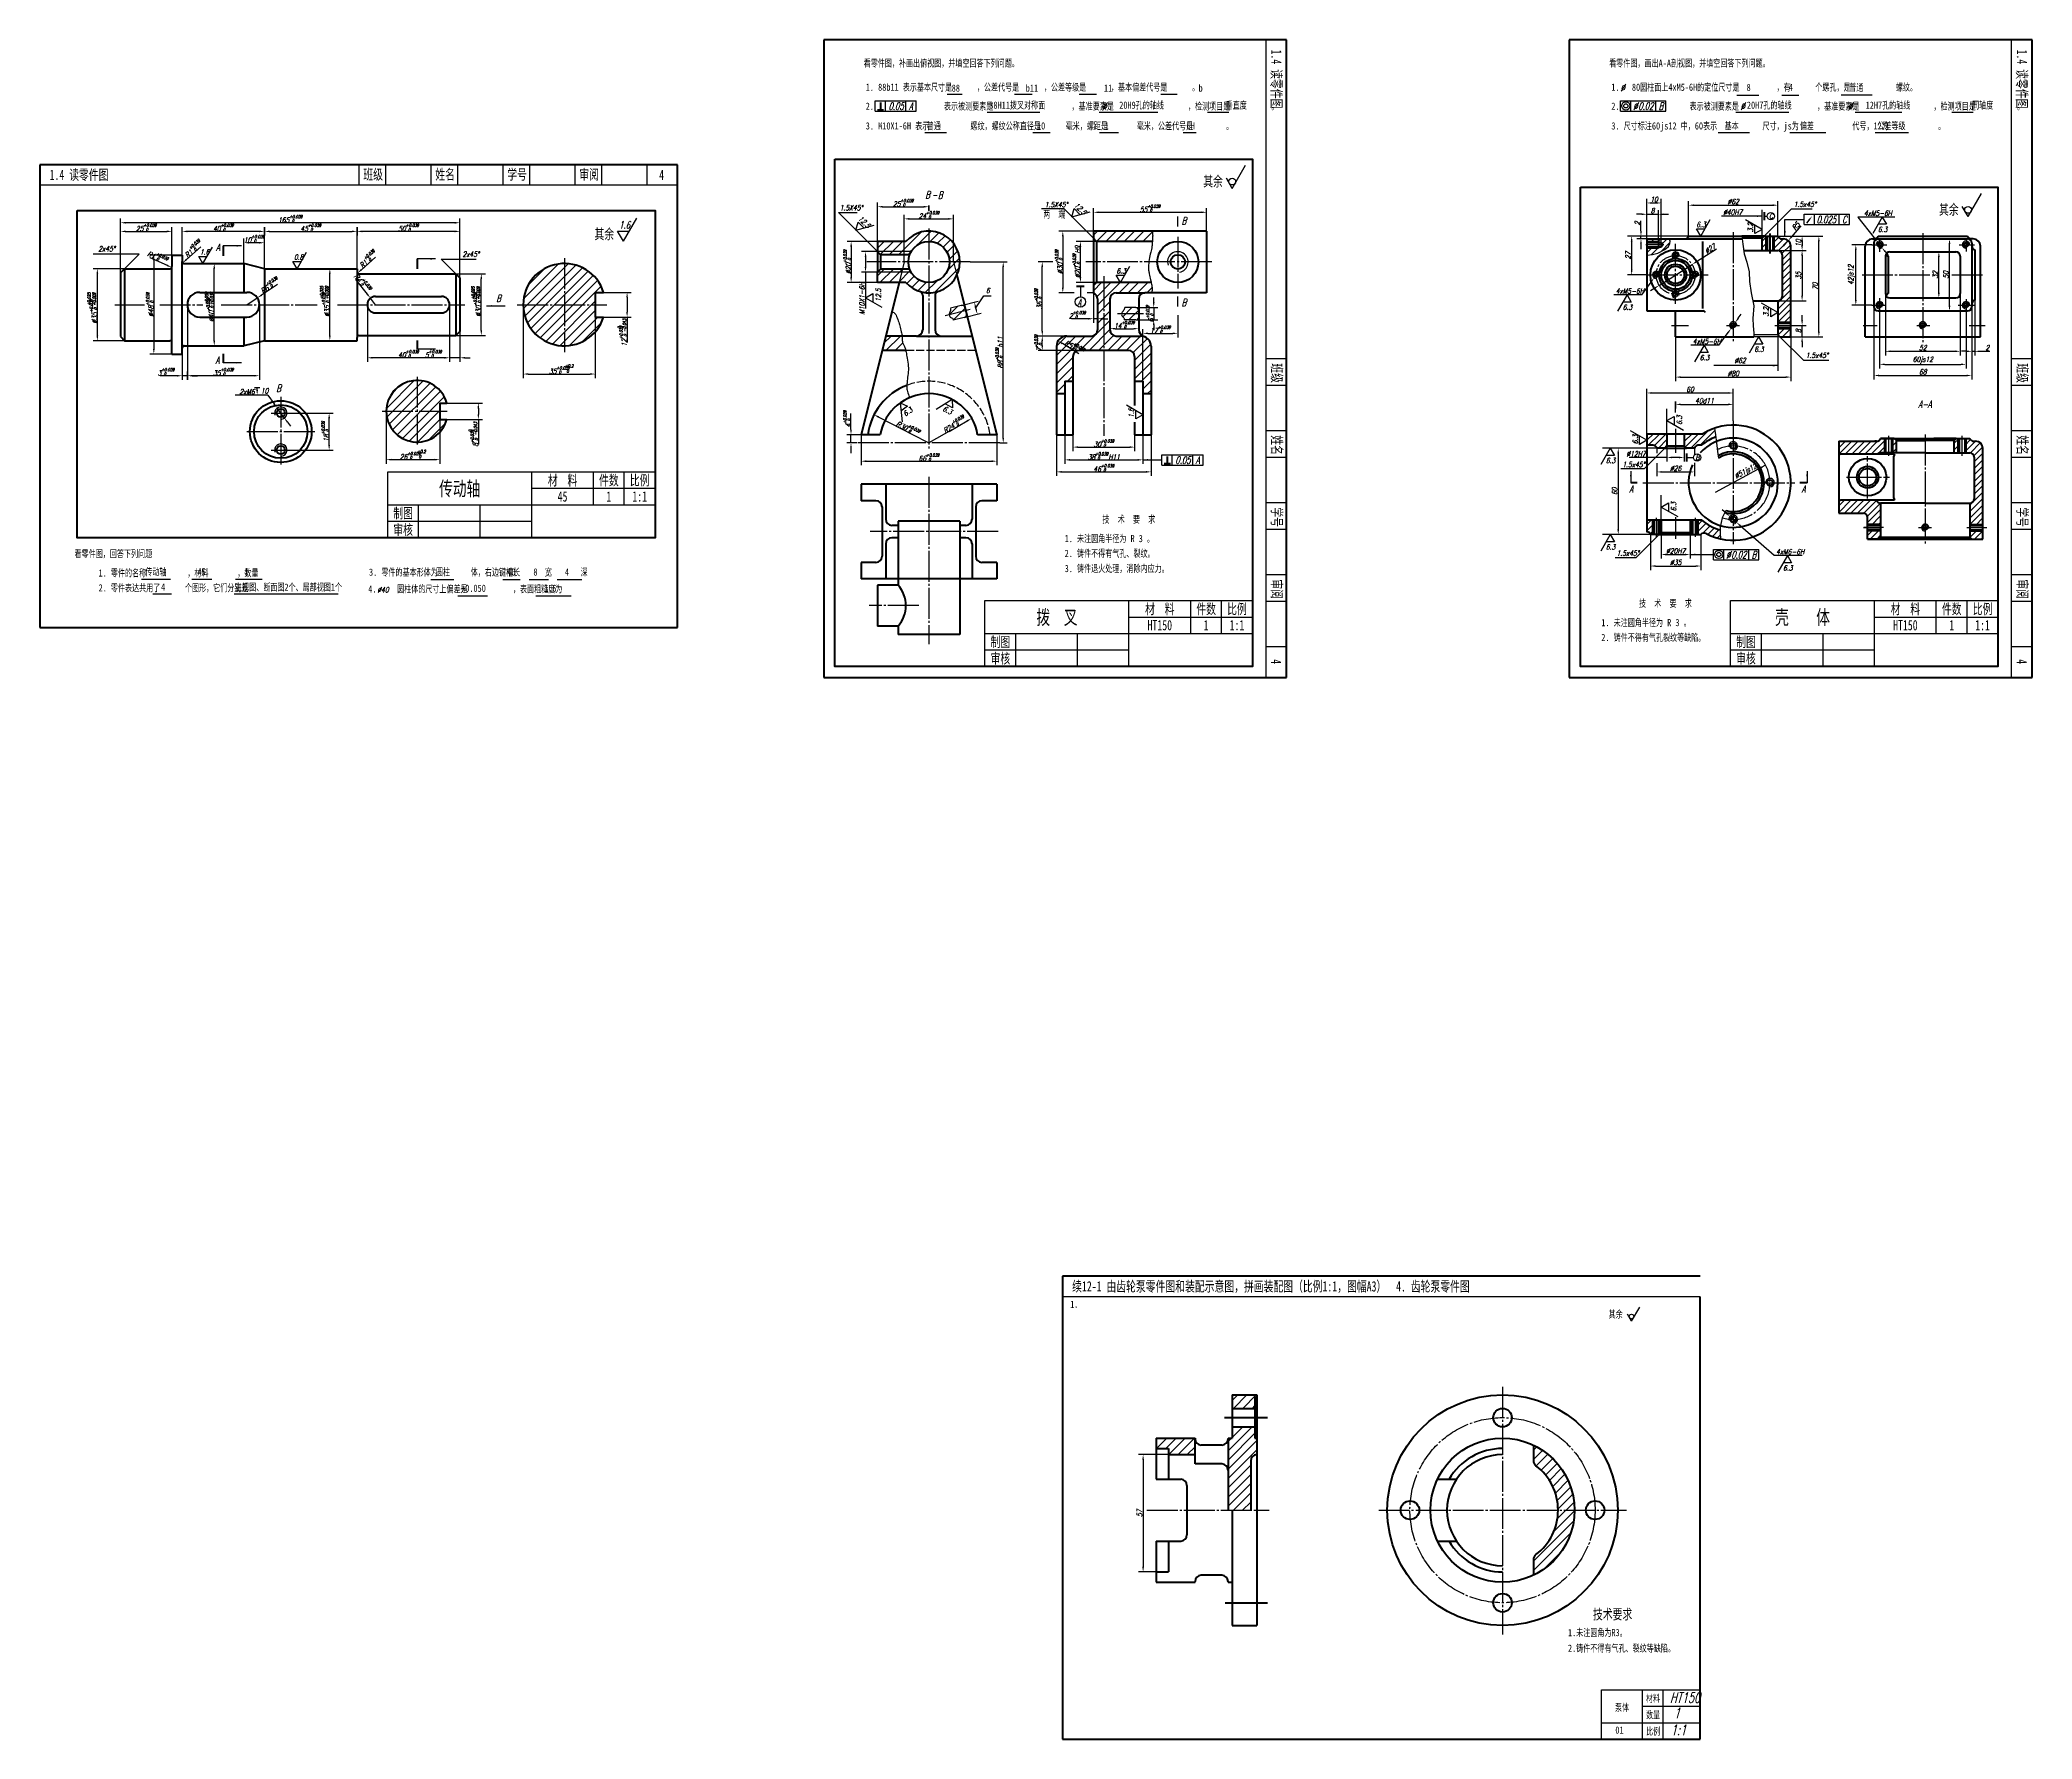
# Model space of a CAD drawing. Header units: millimetres. Extents: x -523 to 2676, y -549 to 1097.
# Drawn here: x 1708 to 2676, y 77 to 903 of the extents above; entities that cross this region are included whole.
import ezdxf
from ezdxf.enums import TextEntityAlignment as Align

# ---------------------------------------------------------------- set-up
doc = ezdxf.new("R2010")
doc.units = ezdxf.units.MM
doc.header["$PDMODE"] = 33
doc.header["$PDSIZE"] = 1.5
doc.linetypes.add('myCENTER', pattern=[18, 15, -1, 1, -1])
doc.linetypes.add('myHIDDEN', pattern=[5, 4, -1])
for name, color, linetype, lineweight in [('中心线', 7, 'myCENTER', 25), ('剖面线', 7, 'Continuous', 25), ('尺寸', 7, 'Continuous', 25), ('文字', 7, 'Continuous', 25), ('标注', 7, 'Continuous', 25), ('标题文字', 7, 'Continuous', 25), ('答案中心线', 1, 'myCENTER', 25), ('答案剖面线', 1, 'Continuous', 25), ('答案尺寸', 1, 'Continuous', 25), ('答案文字', 1, 'Continuous', 25), ('答案粗实线', 1, 'Continuous', 50), ('答案细实线', 1, 'Continuous', 25), ('粗实线', 7, 'Continuous', 50), ('细实线', 7, 'Continuous', 25), ('虚线', 7, 'myHIDDEN', 25)]:
    doc.layers.add(name, color=color, linetype=linetype, lineweight=lineweight)
doc.styles.add('上下标-1.5号', font='txt.shx', dxfattribs={"width": 0.7, "oblique": 15, "height": 1.5})
doc.styles.add('字母标注-2.5号', font='txt.shx', dxfattribs={"width": 0.7, "oblique": 15, "height": 2.5})
doc.styles.add('字母标注-3.5号', font='txt.shx', dxfattribs={"width": 0.7, "oblique": 15, "height": 3.5})
doc.styles.add('尺寸文字1-2.5号', font='txt.shx', dxfattribs={"width": 0.7, "oblique": 15, "height": 2.5})
doc.styles.add('标题汉字1-5号', font='SimSun.ttf', dxfattribs={"width": 0.7, "height": 5})
doc.styles.add('标题汉字2-3.5号', font='SimSun.ttf', dxfattribs={"width": 0.7, "height": 3.5})
doc.dimstyles.new('ISO-25', dxfattribs={"dimtxt": 3.5, "dimasz": 2.5, "dimexe": 2.25, "dimexo": 0, "dimgap": 0.5, "dimtad": 1, "dimdsep": 46, "dimtxsty": '尺寸文字1-2.5号', "dimcen": 2.5, "dimadec": 0, "dimazin": 0, "dimtfac": 1, "dimtmove": 0, "dimatfit": 2, "dimfxl": 0, "dimarcsym": 0})
doc.dimstyles.new('尺寸25', dxfattribs={"dimtxt": 2.5, "dimasz": 2.5, "dimexe": 2, "dimexo": 0, "dimgap": 0.5, "dimtad": 1, "dimdec": 0, "dimdsep": 46, "dimtxsty": '尺寸文字1-2.5号', "dimcen": 0, "dimadec": 0, "dimazin": 0, "dimtol": 1, "dimtp": 0.039, "dimtfac": 0.6, "dimtdec": 3, "dimtmove": 0, "dimatfit": 3, "dimfxl": 0, "dimarcsym": 0})
pattern_1 = [(45, (641.7186, 0.8468), (-2.245064, 2.245064), [])]
pattern_2 = [(45, (540.0265, 591.5177), (-2.245064, 2.245064), [])]
pattern_3 = [(45, (540.0265, 591.5177), (-1.5715448, 1.5715448), [])]

msp = doc.modelspace()

# ---------------------------------------------------------------- texts
at = {"layer": '尺寸', "oblique": 15, "width": 0.7}
for s, height, style, p in [('0.05', 3.5, '字母标注-3.5号', (2120.574, 868.915)), ('A', 3.5, '字母标注-3.5号', (2130.453, 868.915)), ('0.02', 3.5, '字母标注-3.5号', (2485.013, 868.915)), ('B', 3.5, '字母标注-3.5号', (2494.892, 868.915)), ('B', 3.5, '字母标注-3.5号', (2138.479, 825.823)), ('-', 3.5, '字母标注-3.5号', (2141.51, 825.786)), ('B', 3.5, '字母标注-3.5号', (2144.609, 825.631)), ('1.5X45%%d', 2.5, '尺寸文字1-2.5号', (2196.428, 821.525)), ('1.5x45%%D', 2.5, '尺寸文字1-2.5号', (2560.503, 821.664)), ('1.5X45%%d', 2.5, '尺寸文字1-2.5号', (2096.777, 819.992)), ('B', 3.5, '字母标注-3.5号', (2263.071, 813.151)), ('%%c40H7', 2.5, '尺寸文字1-2.5号', (2526.221, 817.826)), ('0.025', 3.5, '字母标注-3.5号', (2571.664, 813.771)), ('C', 3.5, '字母标注-3.5号', (2584.107, 813.771)), ('4xM5-6H', 2.5, '尺寸文字1-2.5号', (2594.664, 817.342)), ('2x45%%D', 2.5, '尺寸文字1-2.5号', (1736.426, 800.065)), ('2x45%%D', 2.5, '尺寸文字1-2.5号', (1913.422, 797.418)), ('6', 2.5, '尺寸文字1-2.5号', (2167.869, 779.737)), ('A', 3.5, '字母标注-3.5号', (2212.262, 773.415)), ('B', 3.5, '字母标注-3.5号', (2263.071, 773.415)), ('4xM5-6H', 2.5, '尺寸文字1-2.5号', (2474.032, 779.514)), ('4xM5-6H', 2.5, '尺寸文字1-2.5号', (2511.482, 755.014)), ('%%c62', 2.5, '尺寸文字1-2.5号', (2531.721, 745.731)), ('1.5x45%%D', 2.5, '尺寸文字1-2.5号', (2566.366, 748.277)), ('+0.2', 1.5, '上下标-1.5号', (1963.202, 743.606)), ('0', 1.5, '上下标-1.5号', (1963.96, 741.106)), ('2xM6', 2.5, '尺寸文字1-2.5号', (1805.011, 730.582)), ('10', 2.5, '尺寸文字1-2.5号', (1815.42, 731.011)), ('A-A', 3.5, '字母标注-3.5号', (2621.094, 723.991)), ('+0.2', 1.5, '上下标-1.5号', (1891.409, 702.014)), ('0', 1.5, '上下标-1.5号', (1892.167, 699.514)), ('0.05', 3.5, '字母标注-3.5号', (2260.003, 696.854)), ('A', 3.5, '字母标注-3.5号', (2269.882, 696.854)), ('1.5x45%%D', 2.5, '尺寸文字1-2.5号', (2477.249, 695.183)), ('A', 3.5, '字母标注-3.5号', (2480.559, 682.802)), ('A', 3.5, '字母标注-3.5号', (2564.367, 682.802)), ('1.5x45%%D', 2.5, '尺寸文字1-2.5号', (2474.449, 652.114)), ('4xM6-6H', 2.5, '尺寸文字1-2.5号', (2551.999, 652.79))]:
    msp.add_text(s, height=height, dxfattribs=dict(at, style=style)).set_placement(p)
at = {"layer": '尺寸', "width": 0.7}
for s, height, style, p in [('其余', 5, '标题汉字1-5号', (2273.522, 831.628)), ('其余', 5, '标题汉字1-5号', (2631.179, 817.882)), ('两  端', 3.5, '标题汉字2-3.5号', (2195.69, 816.377)), ('其余', 5, '标题汉字1-5号', (1977.596, 805.97))]:
    msp.add_text(s, height=height, dxfattribs=dict(at, style=style)).set_placement(p)
at = {"layer": '尺寸', "oblique": 15, "width": 0.7}
for s, height, rotation, style, p in [('+0.025', 1.5, 90, '上下标-1.5号', (1732.66, 773.628)), ('+0.009', 1.5, 90, '上下标-1.5号', (1735.16, 773.628)), ('+0.050', 1.5, 90, '上下标-1.5号', (1789.819, 773.961)), ('+0.034', 1.5, 90, '上下标-1.5号', (1792.319, 773.961)), ('+0.025', 1.5, 90, '上下标-1.5号', (1845.754, 776.827)), ('+0.009', 1.5, 90, '上下标-1.5号', (1848.254, 776.827)), ('+0.025', 1.5, 90, '上下标-1.5号', (1919.347, 776.558)), ('+0.009', 1.5, 90, '上下标-1.5号', (1921.847, 776.558)), ('12.5', 2.5, 90, '尺寸文字1-2.5号', (2116.846, 775.51)), ('-0.043', 1.5, 90, '上下标-1.5号', (1992.94, 760.893)), ('0', 1.5, 90, '上下标-1.5号', (1990.44, 762.34)), ('6.3', 2.5, 36.056645, '尺寸文字1-2.5号', (2128.772, 719.664)), ('6.3', 2.5, 331.573619, '尺寸文字1-2.5号', (2146.585, 722.805)), ('0', 1.5, 90, '上下标-1.5号', (1918.038, 712.17)), ('-0.043', 1.5, 90, '上下标-1.5号', (1920.538, 710.724)), ('6.3', 2.5, 90, '尺寸文字1-2.5号', (2484.79, 706.301)), ('%%C51js12', 2.5, 28.349801, '尺寸文字1-2.5号', (2532.601, 689.448))]:
    msp.add_text(s, height=height, rotation=rotation, dxfattribs=dict(at, style=style)).set_placement(p)
at = {"layer": '文字', "style": '标题汉字2-3.5号', "width": 0.7}
for s, p in [('看零件图，补画出俯视图，并填空回答下列问题。', (2108.447, 889.802)), ('看零件图，画出A-A剖视图，并填空回答下列问题。', (2470.867, 889.802)), ('1. 88b11 表示基本尺寸是      ，公差代号是      ，公差等级是      ，基本偏差代号是      。  ', (2109.481, 878.109)), ('1.   80圆柱面上4xM5-6H的定位尺寸是         ，有      个螺孔，是           螺纹。', (2471.9, 878.109)), ('2.                 表示被测要素是                   ，基准要素是                  ，检测项目是          。', (2109.481, 868.873)), ('2.                 表示被测要素是                   ，基准要素是                  ，检测项目是          。', (2471.9, 868.873)), ('3. M10X1-6H 表示          螺纹，螺纹公称直径是      毫米，螺距是       毫米，公差代号是        。', (2109.481, 859.293)), ('3. 尺寸标注60js12 中，60表示           尺寸，js为             代号，12为            。', (2471.9, 859.293)), ('技  术  要  求', (2224.488, 668.078)), ('1. 未注圆角半径为 R 3 。  ', (2206.174, 658.729)), ('看零件图，回答下列问题', (1724.872, 651.334)), ('2. 铸件不得有气孔、裂纹。', (2206.174, 651.5)), ('1. 零件的名称          ，材料       ，数量  ', (1736.535, 641.985)), ('3. 零件的基本形体为        体，右边键槽长      宽       深', (1868.01, 642.383)), ('3. 铸件退火处理，消除内应力。', (2206.174, 644.152)), ('2. 零件表达共用了      个图形，它们分别是', (1736.535, 634.756)), ('4.     圆柱体的尺寸上偏差是           ，表面粗糙度为', (1867.668, 634.22)), ('技  术  要  求', (2485.333, 627.223)), ('1. 未注圆角半径为 R 3 。  ', (2467.019, 617.873)), ('2. 铸件不得有气孔裂纹等缺陷。', (2467.019, 610.645))]:
    msp.add_text(s, height=3.5, dxfattribs=at).set_placement(p)
at = {"layer": '文字', "oblique": 15, "width": 0.7}
for s, height, style, p in [('%%C', 3.5, '尺寸文字1-2.5号', (2476.317, 877.874)), ('%%C', 3.5, '尺寸文字1-2.5号', (2482.51, 868.867)), ('%%C40', 2.5, '字母标注-2.5号', (1872.058, 634.269))]:
    msp.add_text(s, height=height, dxfattribs=dict(at, style=style)).set_placement(p)
at = {"layer": '标注', "oblique": 15, "width": 0.7}
for s, height, style, p in [('1.6', 3.5, '尺寸文字1-2.5号', (1989.634, 811.17)), ('6.3', 2.5, '尺寸文字1-2.5号', (2513.208, 811.889)), ('C', 2.5, '尺寸文字1-2.5号', (2548.591, 815.984)), ('6.3', 2.5, '尺寸文字1-2.5号', (2601.486, 809.469)), ('1.6', 2.5, '尺寸文字1-2.5号', (1785.809, 798.527)), ('A', 3.5, '字母标注-3.5号', (1793.679, 800.248)), ('0.8', 2.5, '尺寸文字1-2.5号', (1831.549, 796.027)), ('6.3', 2.5, '尺寸文字1-2.5号', (2231.317, 789.303)), ('B', 3.5, '字母标注-3.5号', (1929.886, 775.457)), ('6.3', 2.5, '尺寸文字1-2.5号', (2477.42, 771.64)), ('A', 3.5, '字母标注-3.5号', (1793.365, 745.464)), ('6.3', 2.5, '尺寸文字1-2.5号', (2514.87, 747.14)), ('6.3', 2.5, '尺寸文字1-2.5号', (2541.371, 751.226)), ('B', 3.5, '字母标注-3.5号', (1823.021, 731.79)), ('6.3', 2.5, '尺寸文字1-2.5号', (2469.213, 697.124)), ('B', 2.5, '尺寸文字1-2.5号', (2512.753, 698.696)), ('6.3', 2.5, '尺寸文字1-2.5号', (2469.213, 655.124)), ('%%C', 3.5, '尺寸文字1-2.5号', (2527.717, 650.789)), ('0.02', 3.5, '字母标注-3.5号', (2530.22, 650.837)), ('B', 3.5, '字母标注-3.5号', (2540.098, 650.837)), ('6.3', 2.5, '尺寸文字1-2.5号', (2555.387, 644.916))]:
    msp.add_text(s, height=height, dxfattribs=dict(at, style=style)).set_placement(p)
at = {"layer": '标注', "style": '尺寸文字1-2.5号', "oblique": 15, "width": 0.7}
for s, rotation, p in [('12.5', 315.10992, (2105.605, 815.69)), ('12.5', 315.10992, (2210.599, 822.19)), ('3.2', 90, (2540.756, 809.282)), ('3.2', 90, (2548.304, 768.31)), ('1.6', 90, (2239.787, 719.148)), ('6.3', 90, (2506.219, 715.657)), ('6.3', 90, (2503.419, 673.657))]:
    msp.add_text(s, height=2.5, rotation=rotation, dxfattribs=at).set_placement(p)
at = {"layer": '标注', "char_height": 5, "width": 21.09727, "attachment_point": 1, "style": '尺寸文字1-2.5号'}
for s, insert in [('HT150', (2500.422, 99.598)), ('1', (2502.309, 92.057)), ('1:1', (2500.765, 83.832))]:
    msp.add_mtext(s, dxfattribs=dict(at, insert=insert))
at = {"layer": '标题文字', "style": '标题汉字1-5号', "width": 0.7}
for s, p in [('1.4 读零件图', (2306.631, 898.134)), ('1.4 读零件图', (2669.05, 898.134)), ('班级', (2306.797, 745.642)), ('班级', (2669.216, 745.642)), ('姓名', (2306.797, 710.642)), ('姓名', (2669.216, 710.642)), ('学号', (2306.797, 675.642)), ('学号', (2669.216, 675.642)), ('审阅', (2306.797, 640.642)), ('审阅', (2669.216, 640.642)), ('4', (2306.529, 601.811)), ('4', (2668.948, 601.811))]:
    msp.add_text(s, height=5, rotation=270, dxfattribs=at).set_placement(p)
at = {"layer": '标题文字', "width": 0.7}
for s, height, style, p in [('1.4 读零件图', 5, '标题汉字1-5号', (1712.738, 834.791)), ('班级', 5, '标题汉字1-5号', (1865.229, 834.957)), ('姓名', 5, '标题汉字1-5号', (1900.229, 834.957)), ('学号', 5, '标题汉字1-5号', (1935.229, 834.957)), ('审阅', 5, '标题汉字1-5号', (1970.229, 834.957)), ('4', 5, '标题汉字1-5号', (2009.06, 834.689)), ('续12-1 由齿轮泵零件图和装配示意图，拼画装配图（比例1:1，图幅A3）  4. 齿轮泵零件图', 5, '标题汉字1-5号', (2209.794, 294.48)), ('1．', 3.5, '标题汉字2-3.5号', (2208.898, 286.475)), ('其余', 3.5, '标题汉字2-3.5号', (2470.579, 281.673)), ('技术要求', 5, '标题汉字2-3.5号', (2462.978, 135.102)), ('1.未注圆角为R3。', 3.5, '标题汉字2-3.5号', (2450.815, 126.939)), ('2.铸件不得有气孔、裂纹等缺陷。', 3.5, '标题汉字2-3.5号', (2450.815, 119.345)), ('材料', 3.5, '标题汉字2-3.5号', (2488.761, 94.947)), ('泵体', 3.5, '标题汉字2-3.5号', (2473.667, 90.492)), ('数量', 3.5, '标题汉字2-3.5号', (2488.761, 86.947)), ('01', 3.5, '标题汉字2-3.5号', (2473.838, 79.525)), ('比例', 3.5, '标题汉字2-3.5号', (2488.761, 78.947))]:
    msp.add_text(s, height=height, dxfattribs=dict(at, style=style)).set_placement(p)
at = {"layer": '答案文字', "style": '标题汉字2-3.5号', "width": 0.7}
for s, p in [('88                b11                11                     b  ', (2151.258, 877.663)), ('8', (2537.651, 878.013)), ('4', (2558.165, 878.013)), ('普通', (2587.544, 878.013)), ('38H11拨叉对称面                  20H9孔的轴线               垂直度', (2169.542, 869.381)), ('20H7孔的轴线                  12H7孔的轴线               同轴度', (2537.802, 869.381)), ('普通', (2139.099, 859.314)), ('10', (2192.705, 859.314)), ('1', (2225.632, 859.314)), ('6H', (2265.419, 859.314)), ('基本', (2526.96, 859.358)), ('偏差', (2563.506, 859.358)), ('公差等级', (2601.17, 859.358)), ('传动轴', (1759.271, 642.52)), ('45', (1784.597, 642.52)), ('1', (1807.574, 642.52)), ('圆柱', (1900.552, 642.475)), ('40', (1935.244, 642.475)), ('8', (1947.905, 642.475)), ('4', (1963.279, 642.475)), ('4', (1766.932, 635.084)), ('主视图、断面图2个、局部视图1个', (1802.885, 635.084)), ('+0.050', (1912.798, 634.557)), ('1.6', (1953.152, 634.557))]:
    msp.add_text(s, height=3.5, dxfattribs=at).set_placement(p)
at = {"layer": '答案文字', "style": '尺寸文字1-2.5号', "oblique": 15, "width": 0.7}
for p in [(2224.363, 868.878), (2534.664, 868.878), (2586.957, 868.878)]:
    msp.add_text('%%C', height=3.5, dxfattribs=at).set_placement(p)
at = {"layer": '细实线', "style": '标题汉字1-5号', "width": 0.7}
for s, height, p in [('传动轴', 7, (1912.087, 684.879)), ('材  料', 5, (1962.087, 688.879)), ('件数', 5, (1984.587, 688.879)), ('比例', 5, (1999.587, 688.879)), ('45', 5, (1962.087, 680.879)), ('1', 5, (1984.587, 680.879)), ('1:1', 5, (1999.587, 680.879)), ('制图', 5, (1884.587, 672.879)), ('审核', 5, (1884.587, 664.879)), ('拨  叉', 7, (2202.421, 622.322)), ('材  料', 5, (2252.421, 626.322)), ('HT150', 5, (2252.421, 618.322)), ('件数', 5, (2274.921, 626.322)), ('1', 5, (2274.921, 618.322)), ('比例', 5, (2289.921, 626.322)), ('1:1', 5, (2289.921, 618.322)), ('壳    体', 7, (2564.84, 622.322)), ('材  料', 5, (2614.84, 626.322)), ('HT150', 5, (2614.84, 618.322)), ('件数', 5, (2637.34, 626.322)), ('1', 5, (2637.34, 618.322)), ('比例', 5, (2652.34, 626.322)), ('1:1', 5, (2652.34, 618.322)), ('制图', 5, (2174.921, 610.322)), ('制图', 5, (2537.34, 610.322)), ('审核', 5, (2174.921, 602.322)), ('审核', 5, (2537.34, 602.322))]:
    msp.add_text(s, height=height, dxfattribs=at).set_placement(p, align=Align.MIDDLE)

# ---------------------------------------------------------------- blocks, each defined once
blk = doc.blocks.new('*D90')
at = {"layer": 'Defpoints', "color": 0}
for p in [(2256.58, 215.18), (2244.29, 158.18), (2256.58, 158.18)]:
    blk.add_point(p, dxfattribs=at)
at = {"layer": '答案尺寸', "color": 0, "lineweight": -2}
for p, q in [((2256.58, 215.18), (2242.04, 215.18)), ((2244.29, 212.68), (2244.29, 160.68)), ((2256.58, 158.18), (2242.04, 158.18))]:
    blk.add_line(p, q, dxfattribs=at)
at = {"layer": '答案尺寸', "color": 0}
for points in [[(2243.87, 212.68), (2244.71, 212.68), (2244.29, 215.18)], [(2243.87, 160.68), (2244.71, 160.68), (2244.29, 158.18)]]:
    blk.add_solid(points, dxfattribs=at)
at = {"layer": '答案尺寸', "color": 0, "insert": (2242.54, 186.68), "char_height": 2.5, "attachment_point": 5, "rotation": 90, "style": '尺寸文字1-2.5号'}
blk.add_mtext('57', dxfattribs=at)
blk = doc.blocks.new('*D145')
at = {"layer": 'Defpoints', "color": 0}
for p in [(1735.96, 791.64), (1749.2, 791.64), (1749.2, 756.64)]:
    blk.add_point(p, dxfattribs=at)
at = {"layer": '尺寸', "color": 0, "lineweight": -2}
for p, q in [((1749.2, 791.64), (1733.96, 791.64)), ((1735.96, 759.14), (1735.96, 789.14)), ((1749.2, 756.64), (1733.96, 756.64))]:
    blk.add_line(p, q, dxfattribs=at)
at = {"layer": '尺寸', "color": 0}
for points in [[(1735.54, 789.14), (1736.38, 789.14), (1735.96, 791.64)], [(1735.54, 759.14), (1736.38, 759.14), (1735.96, 756.64)]]:
    blk.add_solid(points, dxfattribs=at)
at = {"layer": '尺寸', "color": 0, "insert": (1734.05, 770.83), "char_height": 2.5, "attachment_point": 5, "rotation": 90, "style": '尺寸文字1-2.5号'}
blk.add_mtext('%%c35{\\H1.500000;\\S+0.039^  0;}', dxfattribs=at)
blk = doc.blocks.new('*D146')
at = {"layer": 'Defpoints', "color": 0}
for p in [(1772.2, 798.14), (1763.42, 750.14), (1772.2, 750.14)]:
    blk.add_point(p, dxfattribs=at)
at = {"layer": '尺寸', "color": 0, "lineweight": -2}
for p, q in [((1772.2, 798.14), (1761.42, 798.14)), ((1763.42, 795.64), (1763.42, 752.64)), ((1772.2, 750.14), (1761.42, 750.14))]:
    blk.add_line(p, q, dxfattribs=at)
at = {"layer": '尺寸', "color": 0}
for points in [[(1763, 795.64), (1763.83, 795.64), (1763.42, 798.14)], [(1763, 752.64), (1763.83, 752.64), (1763.42, 750.14)]]:
    blk.add_solid(points, dxfattribs=at)
at = {"layer": '尺寸', "color": 0, "insert": (1761.51, 774.14), "char_height": 2.5, "attachment_point": 5, "rotation": 90, "style": '尺寸文字1-2.5号'}
blk.add_mtext('%%c48{\\H1.500000;\\S+0.039^  0;}', dxfattribs=at)
blk = doc.blocks.new('*D147')
at = {"layer": 'Defpoints', "color": 0}
for p in [(1777.45, 794.48), (1778.2, 795.14)]:
    blk.add_point(p, dxfattribs=at)
at = {"layer": '尺寸', "color": 0, "lineweight": -2}
blk.add_line((1786.22, 802.23), (1779.32, 796.13), dxfattribs=at)
at = {"layer": '尺寸', "color": 0}
blk.add_solid([(1779.05, 796.44), (1779.6, 795.82), (1777.45, 794.48)], dxfattribs=at)
at = {"layer": '尺寸', "color": 0, "insert": (1782.45, 801.44), "char_height": 2.5, "attachment_point": 5, "rotation": 41.46553, "style": '尺寸文字1-2.5号'}
blk.add_mtext('R1{\\H1.500000;\\S+0.039^  0;}', dxfattribs=at)
blk = doc.blocks.new('*D148')
at = {"layer": 'Defpoints', "color": 0}
for p in [(1771.2, 792.64), (1772.11, 792.22)]:
    blk.add_point(p, dxfattribs=at)
at = {"layer": '尺寸', "color": 0, "lineweight": -2}
blk.add_line((1761.49, 797.15), (1769.84, 793.27), dxfattribs=at)
at = {"layer": '尺寸', "color": 0}
blk.add_solid([(1770.01, 793.65), (1769.66, 792.89), (1772.11, 792.22)], dxfattribs=at)
at = {"layer": '尺寸', "color": 0, "insert": (1765.33, 797.46), "char_height": 2.5, "attachment_point": 5, "rotation": 335.10663, "style": '尺寸文字1-2.5号'}
blk.add_mtext('R1{\\H1.500000;\\S+0.039^  0;}', dxfattribs=at)
blk = doc.blocks.new('*D149')
at = {"layer": 'Defpoints', "color": 0}
for p in [(1862.46, 789.47), (1863.2, 790.14)]:
    blk.add_point(p, dxfattribs=at)
at = {"layer": '尺寸', "color": 0, "lineweight": -2}
blk.add_line((1871.16, 797.3), (1864.31, 791.14), dxfattribs=at)
at = {"layer": '尺寸', "color": 0}
blk.add_solid([(1864.03, 791.45), (1864.59, 790.83), (1862.46, 789.47)], dxfattribs=at)
at = {"layer": '尺寸', "color": 0, "insert": (1867.39, 796.48), "char_height": 2.5, "attachment_point": 5, "rotation": 42.01246, "style": '尺寸文字1-2.5号'}
blk.add_mtext('R1{\\H1.500000;\\S+0.039^  0;}', dxfattribs=at)
blk = doc.blocks.new('*D150')
at = {"layer": 'Defpoints', "color": 0}
for p in [(1807.2, 804.25), (1807.2, 794.14), (1817.2, 791.64)]:
    blk.add_point(p, dxfattribs=at)
at = {"layer": '尺寸', "color": 0, "lineweight": -2}
for p, q in [((1807.2, 794.14), (1807.2, 806.25)), ((1814.7, 804.25), (1809.7, 804.25)), ((1817.2, 791.64), (1817.2, 806.25))]:
    blk.add_line(p, q, dxfattribs=at)
at = {"layer": '尺寸', "color": 0}
for points in [[(1809.7, 804.67), (1809.7, 803.83), (1807.2, 804.25)], [(1814.7, 804.67), (1814.7, 803.83), (1817.2, 804.25)]]:
    blk.add_solid(points, dxfattribs=at)
at = {"layer": '尺寸', "color": 0, "insert": (1812.2, 806.16), "char_height": 2.5, "attachment_point": 5, "style": '尺寸文字1-2.5号'}
blk.add_mtext('10{\\H1.500000;\\S+0.039^  0;}', dxfattribs=at)
blk = doc.blocks.new('*D151')
at = {"layer": 'Defpoints', "color": 0}
for p in [(1777.2, 809.76), (1817.2, 806.25), (1777.2, 798.14)]:
    blk.add_point(p, dxfattribs=at)
at = {"layer": '尺寸', "color": 0, "lineweight": -2}
for p, q in [((1777.2, 798.14), (1777.2, 811.76)), ((1814.7, 809.76), (1779.7, 809.76)), ((1817.2, 806.25), (1817.2, 811.76))]:
    blk.add_line(p, q, dxfattribs=at)
at = {"layer": '尺寸', "color": 0}
for points in [[(1779.7, 810.18), (1779.7, 809.34), (1777.2, 809.76)], [(1814.7, 810.18), (1814.7, 809.34), (1817.2, 809.76)]]:
    blk.add_solid(points, dxfattribs=at)
at = {"layer": '尺寸', "color": 0, "insert": (1797.2, 811.67), "char_height": 2.5, "attachment_point": 5, "style": '尺寸文字1-2.5号'}
blk.add_mtext('40{\\H1.500000;\\S+0.039^  0;}', dxfattribs=at)
blk = doc.blocks.new('*D152')
at = {"layer": 'Defpoints', "color": 0}
for p in [(1817.2, 811.76), (1862.2, 809.76), (1862.2, 791.64)]:
    blk.add_point(p, dxfattribs=at)
at = {"layer": '尺寸', "color": 0, "lineweight": -2}
for p, q in [((1817.2, 811.76), (1817.2, 807.76)), ((1819.7, 809.76), (1859.7, 809.76)), ((1862.2, 791.64), (1862.2, 811.76))]:
    blk.add_line(p, q, dxfattribs=at)
at = {"layer": '尺寸', "color": 0}
for points in [[(1819.7, 810.18), (1819.7, 809.34), (1817.2, 809.76)], [(1859.7, 810.18), (1859.7, 809.34), (1862.2, 809.76)]]:
    blk.add_solid(points, dxfattribs=at)
at = {"layer": '尺寸', "color": 0, "insert": (1839.7, 811.67), "char_height": 2.5, "attachment_point": 5, "style": '尺寸文字1-2.5号'}
blk.add_mtext('45{\\H1.500000;\\S+0.039^  0;}', dxfattribs=at)
blk = doc.blocks.new('*D153')
at = {"layer": 'Defpoints', "color": 0}
for p in [(1772.2, 809.76), (1772.2, 798.14), (1747.2, 789.64)]:
    blk.add_point(p, dxfattribs=at)
at = {"layer": '尺寸', "color": 0, "lineweight": -2}
for p, q in [((1747.2, 789.64), (1747.2, 811.76)), ((1749.7, 809.76), (1769.7, 809.76)), ((1772.2, 798.14), (1772.2, 811.76))]:
    blk.add_line(p, q, dxfattribs=at)
at = {"layer": '尺寸', "color": 0}
for points in [[(1749.7, 810.18), (1749.7, 809.34), (1747.2, 809.76)], [(1769.7, 810.18), (1769.7, 809.34), (1772.2, 809.76)]]:
    blk.add_solid(points, dxfattribs=at)
at = {"layer": '尺寸', "color": 0, "insert": (1759.7, 811.67), "char_height": 2.5, "attachment_point": 5, "style": '尺寸文字1-2.5号'}
blk.add_mtext('25{\\H1.500000;\\S+0.039^  0;}', dxfattribs=at)
blk = doc.blocks.new('*D154')
at = {"layer": 'Defpoints', "color": 0}
for p in [(1792.79, 794.14), (1794, 794.14), (1795.23, 754.14)]:
    blk.add_point(p, dxfattribs=at)
at = {"layer": '尺寸', "color": 0, "lineweight": -2}
for p, q in [((1794, 794.14), (1790.79, 794.14)), ((1792.79, 756.64), (1792.79, 791.64)), ((1795.23, 754.14), (1790.79, 754.14))]:
    blk.add_line(p, q, dxfattribs=at)
at = {"layer": '尺寸', "color": 0}
for points in [[(1792.37, 791.64), (1793.2, 791.64), (1792.79, 794.14)], [(1792.37, 756.64), (1793.2, 756.64), (1792.79, 754.14)]]:
    blk.add_solid(points, dxfattribs=at)
at = {"layer": '尺寸', "color": 0, "insert": (1790.88, 771.59), "char_height": 2.5, "attachment_point": 5, "rotation": 90, "style": '尺寸文字1-2.5号'}
blk.add_mtext('%%c40{\\H1.500000;\\S+0.039^  0;}', dxfattribs=at)
blk = doc.blocks.new('*D155')
at = {"layer": 'Defpoints', "color": 0}
for p in [(1848.44, 791.64), (1848.96, 791.64), (1847.13, 756.64)]:
    blk.add_point(p, dxfattribs=at)
at = {"layer": '尺寸', "color": 0, "lineweight": -2}
for p, q in [((1848.44, 791.64), (1850.96, 791.64)), ((1848.96, 759.14), (1848.96, 789.14)), ((1847.13, 756.64), (1850.96, 756.64))]:
    blk.add_line(p, q, dxfattribs=at)
at = {"layer": '尺寸', "color": 0}
for points in [[(1848.55, 789.14), (1849.38, 789.14), (1848.96, 791.64)], [(1848.55, 759.14), (1849.38, 759.14), (1848.96, 756.64)]]:
    blk.add_solid(points, dxfattribs=at)
at = {"layer": '尺寸', "color": 0, "insert": (1847.06, 774.14), "char_height": 2.5, "attachment_point": 5, "rotation": 90, "style": '尺寸文字1-2.5号'}
blk.add_mtext('%%C35{\\H1.500000;\\S+0.039^  0;}', dxfattribs=at)
blk = doc.blocks.new('*D156')
at = {"layer": 'Defpoints', "color": 0}
for p in [(1779.7, 774.14), (1777.2, 750.14), (1777.2, 739.6)]:
    blk.add_point(p, dxfattribs=at)
at = {"layer": '尺寸', "color": 0, "lineweight": -2}
for p, q in [((1779.7, 774.14), (1779.7, 737.6)), ((1777.2, 750.14), (1777.2, 737.6)), ((1774.7, 739.6), (1766.46, 739.6)), ((1779.7, 739.6), (1777.2, 739.6)), ((1782.2, 739.6), (1784.7, 739.6))]:
    blk.add_line(p, q, dxfattribs=at)
at = {"layer": '尺寸', "color": 0}
for points in [[(1774.7, 740.02), (1774.7, 739.18), (1777.2, 739.6)], [(1782.2, 740.02), (1782.2, 739.18), (1779.7, 739.6)]]:
    blk.add_solid(points, dxfattribs=at)
at = {"layer": '尺寸', "color": 0, "insert": (1769.33, 741.51), "char_height": 2.5, "attachment_point": 5, "style": '尺寸文字1-2.5号'}
blk.add_mtext('3{\\H1.500000;\\S+0.039^  0;}', dxfattribs=at)
blk = doc.blocks.new('*D157')
at = {"layer": 'Defpoints', "color": 0}
for p in [(1814.7, 774.14), (1779.7, 739.6), (1779.7, 737.6)]:
    blk.add_point(p, dxfattribs=at)
at = {"layer": '尺寸', "color": 0, "lineweight": -2}
for p, q in [((1814.7, 774.14), (1814.7, 737.6)), ((1779.7, 737.6), (1779.7, 741.6)), ((1812.2, 739.6), (1782.2, 739.6))]:
    blk.add_line(p, q, dxfattribs=at)
at = {"layer": '尺寸', "color": 0}
for points in [[(1782.2, 740.02), (1782.2, 739.18), (1779.7, 739.6)], [(1812.2, 740.02), (1812.2, 739.18), (1814.7, 739.6)]]:
    blk.add_solid(points, dxfattribs=at)
at = {"layer": '尺寸', "color": 0, "insert": (1797.2, 741.51), "char_height": 2.5, "attachment_point": 5, "style": '尺寸文字1-2.5号'}
blk.add_mtext('35{\\H1.500000;\\S+0.039^  0;}', dxfattribs=at)
blk = doc.blocks.new('*D158')
at = {"layer": 'Defpoints', "color": 0}
for p in [(1813.71, 777.44), (1808.7, 774.14)]:
    blk.add_point(p, dxfattribs=at)
at = {"layer": '尺寸', "color": 0, "lineweight": -2}
for p, q in [((1808.7, 774.14), (1813.71, 777.44)), ((1823.57, 783.95), (1815.79, 778.82))]:
    blk.add_line(p, q, dxfattribs=at)
at = {"layer": '尺寸', "color": 0}
blk.add_solid([(1815.56, 779.17), (1816.02, 778.47), (1813.71, 777.44)], dxfattribs=at)
at = {"layer": '尺寸', "color": 0, "insert": (1819.68, 783.67), "char_height": 2.5, "attachment_point": 5, "rotation": 33.42289, "style": '尺寸文字1-2.5号'}
blk.add_mtext('R6{\\H1.500000;\\S+0.039^  0;}', dxfattribs=at)
blk = doc.blocks.new('*D159')
at = {"layer": 'Defpoints', "color": 0}
for p in [(1868.72, 777.28), (1871.2, 774.14)]:
    blk.add_point(p, dxfattribs=at)
at = {"layer": '尺寸', "color": 0, "lineweight": -2}
for p, q in [((1861.48, 786.43), (1867.17, 779.24)), ((1871.2, 774.14), (1868.72, 777.28))]:
    blk.add_line(p, q, dxfattribs=at)
at = {"layer": '尺寸', "color": 0}
blk.add_solid([(1867.49, 779.49), (1866.84, 778.98), (1868.72, 777.28)], dxfattribs=at)
at = {"layer": '尺寸', "color": 0, "insert": (1865.04, 785), "char_height": 2.5, "attachment_point": 5, "rotation": 308.34235, "style": '尺寸文字1-2.5号'}
blk.add_mtext('R4{\\H1.500000;\\S+0.039^  0;}', dxfattribs=at)
blk = doc.blocks.new('*D160')
at = {"layer": 'Defpoints', "color": 0}
for p in [(1862.2, 811.76), (1862.2, 809.76), (1912.2, 787.14)]:
    blk.add_point(p, dxfattribs=at)
at = {"layer": '尺寸', "color": 0, "lineweight": -2}
for p, q in [((1862.2, 811.76), (1862.2, 807.76)), ((1909.7, 809.76), (1864.7, 809.76)), ((1912.2, 787.14), (1912.2, 811.76))]:
    blk.add_line(p, q, dxfattribs=at)
at = {"layer": '尺寸', "color": 0}
for points in [[(1864.7, 810.18), (1864.7, 809.34), (1862.2, 809.76)], [(1909.7, 810.18), (1909.7, 809.34), (1912.2, 809.76)]]:
    blk.add_solid(points, dxfattribs=at)
at = {"layer": '尺寸', "color": 0, "insert": (1887.2, 811.67), "char_height": 2.5, "attachment_point": 5, "style": '尺寸文字1-2.5号'}
blk.add_mtext('50{\\H1.500000;\\S+0.039^  0;}', dxfattribs=at)
blk = doc.blocks.new('*D122')
at = {"layer": 'Defpoints', "color": 0}
for p in [(1747.2, 813.96), (1747.2, 811.76), (1912.2, 811.76)]:
    blk.add_point(p, dxfattribs=at)
at = {"layer": '尺寸', "color": 0, "lineweight": -2}
for p, q in [((1747.2, 811.76), (1747.2, 815.96)), ((1909.7, 813.96), (1749.7, 813.96)), ((1912.2, 811.76), (1912.2, 815.96))]:
    blk.add_line(p, q, dxfattribs=at)
at = {"layer": '尺寸', "color": 0}
for points in [[(1749.7, 814.37), (1749.7, 813.54), (1747.2, 813.96)], [(1909.7, 814.37), (1909.7, 813.54), (1912.2, 813.96)]]:
    blk.add_solid(points, dxfattribs=at)
at = {"layer": '尺寸', "color": 0, "insert": (1829.7, 815.86), "char_height": 2.5, "attachment_point": 5, "style": '尺寸文字1-2.5号'}
blk.add_mtext('165{\\H1.500000;\\S+0.039^  0;}', dxfattribs=at)
blk = doc.blocks.new('*D161')
at = {"layer": 'Defpoints', "color": 0}
for p in [(1910.2, 789.14), (1922.59, 789.14), (1910.2, 759.14)]:
    blk.add_point(p, dxfattribs=at)
at = {"layer": '尺寸', "color": 0, "lineweight": -2}
for p, q in [((1910.2, 789.14), (1924.59, 789.14)), ((1922.59, 761.64), (1922.59, 786.64)), ((1910.2, 759.14), (1924.59, 759.14))]:
    blk.add_line(p, q, dxfattribs=at)
at = {"layer": '尺寸', "color": 0}
for points in [[(1922.18, 786.64), (1923.01, 786.64), (1922.59, 789.14)], [(1922.18, 761.64), (1923.01, 761.64), (1922.59, 759.14)]]:
    blk.add_solid(points, dxfattribs=at)
at = {"layer": '尺寸', "color": 0, "insert": (1920.69, 774.14), "char_height": 2.5, "attachment_point": 5, "rotation": 90, "style": '尺寸文字1-2.5号'}
blk.add_mtext('%%C30{\\H1.500000;\\S+0.039^  0;}', dxfattribs=at)
blk = doc.blocks.new('*D162')
at = {"layer": 'Defpoints', "color": 0}
for p in [(1907.2, 774.14), (1912.2, 761.14), (1907.2, 748.33)]:
    blk.add_point(p, dxfattribs=at)
at = {"layer": '尺寸', "color": 0, "lineweight": -2}
for p, q in [((1907.2, 774.14), (1907.2, 746.33)), ((1912.2, 761.14), (1912.2, 746.33)), ((1904.7, 748.33), (1896.4, 748.33)), ((1912.2, 748.33), (1907.2, 748.33)), ((1914.7, 748.33), (1917.2, 748.33))]:
    blk.add_line(p, q, dxfattribs=at)
at = {"layer": '尺寸', "color": 0}
for points in [[(1904.7, 748.75), (1904.7, 747.92), (1907.2, 748.33)], [(1914.7, 748.75), (1914.7, 747.92), (1912.2, 748.33)]]:
    blk.add_solid(points, dxfattribs=at)
at = {"layer": '尺寸', "color": 0, "insert": (1899.3, 750.24), "char_height": 2.5, "attachment_point": 5, "style": '尺寸文字1-2.5号'}
blk.add_mtext('5{\\H1.500000;\\S+0.039^  0;}', dxfattribs=at)
blk = doc.blocks.new('*D163')
at = {"layer": 'Defpoints', "color": 0}
for p in [(1867.2, 774.14), (1907.2, 774.14), (1867.2, 748.33)]:
    blk.add_point(p, dxfattribs=at)
at = {"layer": '尺寸', "color": 0, "lineweight": -2}
for p, q in [((1867.2, 774.14), (1867.2, 746.33)), ((1907.2, 774.14), (1907.2, 746.33)), ((1904.7, 748.33), (1869.7, 748.33))]:
    blk.add_line(p, q, dxfattribs=at)
at = {"layer": '尺寸', "color": 0}
for points in [[(1869.7, 748.75), (1869.7, 747.92), (1867.2, 748.33)], [(1904.7, 748.75), (1904.7, 747.92), (1907.2, 748.33)]]:
    blk.add_solid(points, dxfattribs=at)
at = {"layer": '尺寸', "color": 0, "insert": (1887.2, 750.24), "char_height": 2.5, "attachment_point": 5, "style": '尺寸文字1-2.5号'}
blk.add_mtext('40{\\H1.500000;\\S+0.039^  0;}', dxfattribs=at)
blk = doc.blocks.new('*D164')
at = {"layer": 'Defpoints', "color": 0}
for p in [(1942.96, 774.14), (1977.96, 768.14), (1977.96, 740.42)]:
    blk.add_point(p, dxfattribs=at)
at = {"layer": '尺寸', "color": 0, "lineweight": -2}
for p, q in [((1942.96, 774.14), (1942.96, 738.42)), ((1977.96, 768.14), (1977.96, 738.42)), ((1945.46, 740.42), (1975.46, 740.42))]:
    blk.add_line(p, q, dxfattribs=at)
at = {"layer": '尺寸', "color": 0}
for points in [[(1945.46, 740.84), (1945.46, 740.01), (1942.96, 740.42)], [(1975.46, 740.84), (1975.46, 740.01), (1977.96, 740.42)]]:
    blk.add_solid(points, dxfattribs=at)
at = {"layer": '尺寸', "color": 0, "insert": (1960.46, 742.33), "char_height": 2.5, "attachment_point": 5, "style": '尺寸文字1-2.5号'}
blk.add_mtext('35{\\H1.500000;\\S+0.039^  0;}', dxfattribs=at)
blk = doc.blocks.new('*D165')
at = {"layer": 'Defpoints', "color": 0}
for p in [(1982.04, 780.14), (1993.46, 780.14), (1982.04, 768.14)]:
    blk.add_point(p, dxfattribs=at)
at = {"layer": '尺寸', "color": 0, "lineweight": -2}
for p, q in [((1982.04, 780.14), (1995.46, 780.14)), ((1993.46, 777.64), (1993.46, 770.64)), ((1982.04, 768.14), (1995.46, 768.14)), ((1993.46, 768.14), (1993.46, 755.74))]:
    blk.add_line(p, q, dxfattribs=at)
at = {"layer": '尺寸', "color": 0}
for points in [[(1993.04, 777.64), (1993.87, 777.64), (1993.46, 780.14)], [(1993.04, 770.64), (1993.87, 770.64), (1993.46, 768.14)]]:
    blk.add_solid(points, dxfattribs=at)
at = {"layer": '尺寸', "color": 0, "insert": (1991.55, 758.81), "char_height": 2.5, "attachment_point": 5, "rotation": 90, "style": '尺寸文字1-2.5号'}
blk.add_mtext('12{\\H1.500000;\\S+0.039^  0;}', dxfattribs=at)
blk = doc.blocks.new('*D166')
at = {"layer": 'Defpoints', "color": 0}
for p in [(1876.4, 722.33), (1902.4, 718.33), (1902.4, 698.82)]:
    blk.add_point(p, dxfattribs=at)
at = {"layer": '尺寸', "color": 0, "lineweight": -2}
for p, q in [((1876.4, 722.33), (1876.4, 696.82)), ((1902.4, 718.33), (1902.4, 696.82)), ((1878.9, 698.82), (1899.9, 698.82))]:
    blk.add_line(p, q, dxfattribs=at)
at = {"layer": '尺寸', "color": 0}
for points in [[(1878.9, 699.23), (1878.9, 698.4), (1876.4, 698.82)], [(1899.9, 699.23), (1899.9, 698.4), (1902.4, 698.82)]]:
    blk.add_solid(points, dxfattribs=at)
at = {"layer": '尺寸', "color": 0, "insert": (1887.98, 700.72), "char_height": 2.5, "attachment_point": 5, "style": '尺寸文字1-2.5号'}
blk.add_mtext('26{\\H1.500000;\\S+0.039^  0;}', dxfattribs=at)
blk = doc.blocks.new('*D167')
at = {"layer": 'Defpoints', "color": 0}
for p in [(1905.86, 726.33), (1905.86, 718.33), (1921.15, 718.33)]:
    blk.add_point(p, dxfattribs=at)
at = {"layer": '尺寸', "color": 0, "lineweight": -2}
for p, q in [((1905.86, 726.33), (1923.15, 726.33)), ((1905.86, 718.33), (1923.15, 718.33)), ((1921.15, 723.83), (1921.15, 720.83)), ((1921.15, 718.33), (1921.15, 706.36))]:
    blk.add_line(p, q, dxfattribs=at)
at = {"layer": '尺寸', "color": 0}
for points in [[(1920.74, 723.83), (1921.57, 723.83), (1921.15, 726.33)], [(1920.74, 720.83), (1921.57, 720.83), (1921.15, 718.33)]]:
    blk.add_solid(points, dxfattribs=at)
at = {"layer": '尺寸', "color": 0, "insert": (1919.25, 709.16), "char_height": 2.5, "attachment_point": 5, "rotation": 90, "style": '尺寸文字1-2.5号'}
blk.add_mtext('8{\\H1.500000;\\S+0.039^  0;}', dxfattribs=at)
blk = doc.blocks.new('*D168')
at = {"layer": 'Defpoints', "color": 0}
for p in [(1829.62, 721.46), (1848.63, 721.46), (1829.9, 703.46)]:
    blk.add_point(p, dxfattribs=at)
at = {"layer": '尺寸', "color": 0, "lineweight": -2}
for p, q in [((1829.62, 721.46), (1850.63, 721.46)), ((1848.63, 705.96), (1848.63, 718.96)), ((1829.9, 703.46), (1850.63, 703.46))]:
    blk.add_line(p, q, dxfattribs=at)
at = {"layer": '尺寸', "color": 0}
for points in [[(1848.21, 718.96), (1849.05, 718.96), (1848.63, 721.46)], [(1848.21, 705.96), (1849.05, 705.96), (1848.63, 703.46)]]:
    blk.add_solid(points, dxfattribs=at)
at = {"layer": '尺寸', "color": 0, "insert": (1846.73, 712.46), "char_height": 2.5, "attachment_point": 5, "rotation": 90, "style": '尺寸文字1-2.5号'}
blk.add_mtext('18{\\H1.500000;\\S+0.039^  0;}', dxfattribs=at)
blk = doc.blocks.new('*D169')
at = {"layer": 'Defpoints', "color": 0}
for p in [(1823.34, 723.88), (1826.89, 719.04)]:
    blk.add_point(p, dxfattribs=at)
at = {"layer": '尺寸', "color": 0, "lineweight": -2}
for p, q in [((1818.77, 730.11), (1821.86, 725.89)), ((1826.89, 719.04), (1823.34, 723.88)), ((1828.37, 717.02), (1829.85, 715.01))]:
    blk.add_line(p, q, dxfattribs=at)
at = {"layer": '尺寸', "color": 0}
for points in [[(1822.2, 726.14), (1821.53, 725.64), (1823.34, 723.88)], [(1828.7, 717.27), (1828.03, 716.78), (1826.89, 719.04)]]:
    blk.add_solid(points, dxfattribs=at)
blk = doc.blocks.new('*D170')
at = {"layer": 'Defpoints', "color": 0}
for p in [(2213.81, 804.91), (2221.68, 804.91), (2221.68, 784.91)]:
    blk.add_point(p, dxfattribs=at)
at = {"layer": '尺寸', "color": 0, "lineweight": -2}
for p, q in [((2221.68, 804.91), (2211.81, 804.91)), ((2213.81, 787.41), (2213.81, 802.41)), ((2221.68, 784.91), (2211.81, 784.91))]:
    blk.add_line(p, q, dxfattribs=at)
at = {"layer": '尺寸', "color": 0}
for points in [[(2213.39, 802.41), (2214.22, 802.41), (2213.81, 804.91)], [(2213.39, 787.41), (2214.22, 787.41), (2213.81, 784.91)]]:
    blk.add_solid(points, dxfattribs=at)
at = {"layer": '尺寸', "color": 0, "insert": (2211.9, 794.91), "char_height": 2.5, "attachment_point": 5, "rotation": 90, "style": '尺寸文字1-2.5号'}
blk.add_mtext('%%c20{\\H1.500000;\\S+0.039^  0;}H9', dxfattribs=at)
blk = doc.blocks.new('*D171')
at = {"layer": 'Defpoints', "color": 0}
for p in [(2220.18, 809.91), (2205.26, 779.91), (2210.83, 779.91)]:
    blk.add_point(p, dxfattribs=at)
at = {"layer": '尺寸', "color": 0, "lineweight": -2}
for p, q in [((2220.18, 809.91), (2203.26, 809.91)), ((2205.26, 807.41), (2205.26, 782.41)), ((2210.83, 779.91), (2203.26, 779.91))]:
    blk.add_line(p, q, dxfattribs=at)
at = {"layer": '尺寸', "color": 0}
for points in [[(2204.84, 807.41), (2205.67, 807.41), (2205.26, 809.91)], [(2204.84, 782.41), (2205.67, 782.41), (2205.26, 779.91)]]:
    blk.add_solid(points, dxfattribs=at)
at = {"layer": '尺寸', "color": 0, "insert": (2203.35, 794.92), "char_height": 2.5, "attachment_point": 5, "rotation": 90, "style": '尺寸文字1-2.5号'}
blk.add_mtext('%%C30{\\H1.500000;\\S+0.039^  0;}', dxfattribs=at)
blk = doc.blocks.new('*D172')
at = {"layer": 'Defpoints', "color": 0}
for p in [(2220.18, 779.74), (2220.18, 767.3), (2222.18, 769.08)]:
    blk.add_point(p, dxfattribs=at)
at = {"layer": '尺寸', "color": 0, "lineweight": -2}
for p, q in [((2220.18, 779.74), (2220.18, 765.3)), ((2217.68, 767.3), (2209.47, 767.3)), ((2222.18, 767.3), (2220.18, 767.3)), ((2222.18, 769.08), (2222.18, 765.3)), ((2224.68, 767.3), (2227.18, 767.3))]:
    blk.add_line(p, q, dxfattribs=at)
at = {"layer": '尺寸', "color": 0}
for points in [[(2217.68, 767.72), (2217.68, 766.88), (2220.18, 767.3)], [(2224.68, 767.72), (2224.68, 766.88), (2222.18, 767.3)]]:
    blk.add_solid(points, dxfattribs=at)
at = {"layer": '尺寸', "color": 0, "insert": (2212.32, 769.2), "char_height": 2.5, "attachment_point": 5, "style": '尺寸文字1-2.5号'}
blk.add_mtext('2{\\H1.500000;\\S+0.039^  0;}', dxfattribs=at)
blk = doc.blocks.new('*D173')
at = {"layer": 'Defpoints', "color": 0}
for p in [(2228.18, 762.73), (2242.18, 763.49), (2242.18, 762.48)]:
    blk.add_point(p, dxfattribs=at)
at = {"layer": '尺寸', "color": 0, "lineweight": -2}
for p, q in [((2228.18, 762.73), (2228.18, 760.48)), ((2230.68, 762.48), (2239.68, 762.48)), ((2242.18, 763.49), (2242.18, 760.48))]:
    blk.add_line(p, q, dxfattribs=at)
at = {"layer": '尺寸', "color": 0}
for points in [[(2230.68, 762.89), (2230.68, 762.06), (2228.18, 762.48)], [(2239.68, 762.89), (2239.68, 762.06), (2242.18, 762.48)]]:
    blk.add_solid(points, dxfattribs=at)
at = {"layer": '尺寸', "color": 0, "insert": (2235.18, 764.38), "char_height": 2.5, "attachment_point": 5, "style": '尺寸文字1-2.5号'}
blk.add_mtext('14{\\H1.500000;\\S+0.039^  0;}', dxfattribs=at)
blk = doc.blocks.new('*D174')
at = {"layer": 'Defpoints', "color": 0}
for p in [(2240.68, 772.71), (2240.68, 766.71), (2249.46, 766.71)]:
    blk.add_point(p, dxfattribs=at)
at = {"layer": '尺寸', "color": 0, "lineweight": -2}
for p, q in [((2249.46, 775.21), (2249.46, 777.71)), ((2240.68, 772.71), (2251.46, 772.71)), ((2240.68, 766.71), (2251.46, 766.71)), ((2249.46, 772.71), (2249.46, 766.71)), ((2249.46, 764.21), (2249.46, 761.71))]:
    blk.add_line(p, q, dxfattribs=at)
at = {"layer": '尺寸', "color": 0}
for points in [[(2249.04, 775.21), (2249.88, 775.21), (2249.46, 772.71)], [(2249.04, 764.21), (2249.88, 764.21), (2249.46, 766.71)]]:
    blk.add_solid(points, dxfattribs=at)
at = {"layer": '尺寸', "color": 0, "insert": (2247.55, 769.71), "char_height": 2.5, "attachment_point": 5, "rotation": 90, "style": '尺寸文字1-2.5号'}
blk.add_mtext('6{\\H1.500000;\\S+0.039^  0;}', dxfattribs=at)
blk = doc.blocks.new('*D175')
at = {"layer": 'Defpoints', "color": 0}
for p in [(2261.18, 760.95), (2261.18, 760.19), (2244.18, 736.91)]:
    blk.add_point(p, dxfattribs=at)
at = {"layer": '尺寸', "color": 0, "lineweight": -2}
for p, q in [((2244.18, 736.91), (2244.18, 762.19)), ((2246.68, 760.19), (2258.68, 760.19)), ((2261.18, 760.95), (2261.18, 758.19))]:
    blk.add_line(p, q, dxfattribs=at)
at = {"layer": '尺寸', "color": 0}
for points in [[(2246.68, 760.61), (2246.68, 759.78), (2244.18, 760.19)], [(2258.68, 760.61), (2258.68, 759.78), (2261.18, 760.19)]]:
    blk.add_solid(points, dxfattribs=at)
at = {"layer": '尺寸', "color": 0, "insert": (2252.68, 762.1), "char_height": 2.5, "attachment_point": 5, "style": '尺寸文字1-2.5号'}
blk.add_mtext('17{\\H1.500000;\\S+0.039^  0;}', dxfattribs=at)
blk = doc.blocks.new('*D176')
at = {"layer": 'Defpoints', "color": 0}
for p in [(2275.18, 819.04), (2220.18, 809.91), (2275.18, 809.91)]:
    blk.add_point(p, dxfattribs=at)
at = {"layer": '尺寸', "color": 0, "lineweight": -2}
for p, q in [((2220.18, 809.91), (2220.18, 821.04)), ((2222.68, 819.04), (2272.68, 819.04)), ((2275.18, 809.91), (2275.18, 821.04))]:
    blk.add_line(p, q, dxfattribs=at)
at = {"layer": '尺寸', "color": 0}
for points in [[(2222.68, 819.46), (2222.68, 818.63), (2220.18, 819.04)], [(2272.68, 819.46), (2272.68, 818.63), (2275.18, 819.04)]]:
    blk.add_solid(points, dxfattribs=at)
at = {"layer": '尺寸', "color": 0, "insert": (2247.68, 820.95), "char_height": 2.5, "attachment_point": 5, "style": '尺寸文字1-2.5号'}
blk.add_mtext('55{\\H1.500000;\\S+0.039^  0;}', dxfattribs=at)
blk = doc.blocks.new('*D177')
at = {"layer": 'Defpoints', "color": 0}
for p in [(2195.27, 758.91), (2207.18, 758.91), (2213.18, 751.91)]:
    blk.add_point(p, dxfattribs=at)
at = {"layer": '尺寸', "color": 0, "lineweight": -2}
for p, q in [((2207.18, 758.91), (2193.27, 758.91)), ((2195.27, 754.41), (2195.27, 756.41)), ((2213.18, 751.91), (2193.27, 751.91))]:
    blk.add_line(p, q, dxfattribs=at)
at = {"layer": '尺寸', "color": 0}
for points in [[(2194.85, 756.41), (2195.68, 756.41), (2195.27, 758.91)], [(2194.85, 754.41), (2195.68, 754.41), (2195.27, 751.91)]]:
    blk.add_solid(points, dxfattribs=at)
at = {"layer": '尺寸', "color": 0, "insert": (2193.36, 755.41), "char_height": 2.5, "attachment_point": 5, "rotation": 90, "style": '尺寸文字1-2.5号'}
blk.add_mtext('7{\\H1.500000;\\S+0.039^  0;}', dxfattribs=at)
blk = doc.blocks.new('*D178')
at = {"layer": 'Defpoints', "color": 0}
for p in [(2195.27, 794.91), (2197.36, 794.91), (2207.18, 758.91)]:
    blk.add_point(p, dxfattribs=at)
at = {"layer": '尺寸', "color": 0, "lineweight": -2}
for p, q in [((2197.36, 794.91), (2193.27, 794.91)), ((2195.27, 761.41), (2195.27, 792.41)), ((2207.18, 758.91), (2193.27, 758.91))]:
    blk.add_line(p, q, dxfattribs=at)
at = {"layer": '尺寸', "color": 0}
for points in [[(2194.85, 792.41), (2195.68, 792.41), (2195.27, 794.91)], [(2194.85, 761.41), (2195.68, 761.41), (2195.27, 758.91)]]:
    blk.add_solid(points, dxfattribs=at)
at = {"layer": '尺寸', "color": 0, "insert": (2193.36, 776.91), "char_height": 2.5, "attachment_point": 5, "rotation": 90, "style": '尺寸文字1-2.5号'}
blk.add_mtext('36{\\H1.500000;\\S+0.039^  0;}', dxfattribs=at)
blk = doc.blocks.new('*D179')
at = {"layer": 'Defpoints', "color": 0}
for p in [(2202.91, 756.52), (2207.18, 753.91)]:
    blk.add_point(p, dxfattribs=at)
at = {"layer": '尺寸', "color": 0, "lineweight": -2}
blk.add_line((2213.08, 750.3), (2205.04, 755.22), dxfattribs=at)
at = {"layer": '尺寸', "color": 0}
blk.add_solid([(2205.26, 755.57), (2204.83, 754.86), (2202.91, 756.52)], dxfattribs=at)
at = {"layer": '尺寸', "color": 0, "insert": (2211.13, 753.73), "char_height": 2.5, "attachment_point": 5, "rotation": 328.51787, "style": '尺寸文字1-2.5号'}
blk.add_mtext('R5{\\H1.500000;\\S+0.039^  0;}', dxfattribs=at)
blk = doc.blocks.new('*D180')
at = {"layer": 'Defpoints', "color": 0}
for p in [(2210.18, 710.91), (2240.18, 710.91), (2240.18, 704.91)]:
    blk.add_point(p, dxfattribs=at)
at = {"layer": '尺寸', "color": 0, "lineweight": -2}
for p, q in [((2210.18, 710.91), (2210.18, 702.91)), ((2240.18, 710.91), (2240.18, 702.91)), ((2212.68, 704.91), (2237.68, 704.91))]:
    blk.add_line(p, q, dxfattribs=at)
at = {"layer": '尺寸', "color": 0}
for points in [[(2212.68, 705.32), (2212.68, 704.49), (2210.18, 704.91)], [(2237.68, 705.32), (2237.68, 704.49), (2240.18, 704.91)]]:
    blk.add_solid(points, dxfattribs=at)
at = {"layer": '尺寸', "color": 0, "insert": (2225.18, 706.81), "char_height": 2.5, "attachment_point": 5, "style": '尺寸文字1-2.5号'}
blk.add_mtext('30{\\H1.500000;\\S+0.039^  0;}', dxfattribs=at)
blk = doc.blocks.new('*D181')
at = {"layer": 'Defpoints', "color": 0}
for p in [(2206.18, 710.91), (2244.18, 710.91), (2244.18, 698.71)]:
    blk.add_point(p, dxfattribs=at)
at = {"layer": '尺寸', "color": 0, "lineweight": -2}
for p, q in [((2206.18, 710.91), (2206.18, 696.71)), ((2244.18, 710.91), (2244.18, 696.71)), ((2208.68, 698.71), (2241.68, 698.71))]:
    blk.add_line(p, q, dxfattribs=at)
at = {"layer": '尺寸', "color": 0}
for points in [[(2208.68, 699.12), (2208.68, 698.29), (2206.18, 698.71)], [(2241.68, 699.12), (2241.68, 698.29), (2244.18, 698.71)]]:
    blk.add_solid(points, dxfattribs=at)
at = {"layer": '尺寸', "color": 0, "insert": (2225.18, 700.61), "char_height": 2.5, "attachment_point": 5, "style": '尺寸文字1-2.5号'}
blk.add_mtext('38{\\H1.500000;\\S+0.039^  0;}H11', dxfattribs=at)
blk = doc.blocks.new('*D182')
at = {"layer": 'Defpoints', "color": 0}
for p in [(2202.18, 710.91), (2248.18, 710.91), (2248.18, 692.87)]:
    blk.add_point(p, dxfattribs=at)
at = {"layer": '尺寸', "color": 0, "lineweight": -2}
for p, q in [((2202.18, 710.91), (2202.18, 690.87)), ((2248.18, 710.91), (2248.18, 690.87)), ((2204.68, 692.87), (2245.68, 692.87))]:
    blk.add_line(p, q, dxfattribs=at)
at = {"layer": '尺寸', "color": 0}
for points in [[(2204.68, 693.29), (2204.68, 692.46), (2202.18, 692.87)], [(2245.68, 693.29), (2245.68, 692.46), (2248.18, 692.87)]]:
    blk.add_solid(points, dxfattribs=at)
at = {"layer": '尺寸', "color": 0, "insert": (2225.18, 694.78), "char_height": 2.5, "attachment_point": 5, "style": '尺寸文字1-2.5号'}
blk.add_mtext('46{\\H1.500000;\\S+0.039^  0;}', dxfattribs=at)
blk = doc.blocks.new('*D183')
at = {"layer": 'Defpoints', "color": 0}
for p in [(2152.18, 815.86), (2128.18, 794.91), (2152.18, 794.91)]:
    blk.add_point(p, dxfattribs=at)
at = {"layer": '尺寸', "color": 0, "lineweight": -2}
for p, q in [((2128.18, 794.91), (2128.18, 817.86)), ((2130.68, 815.86), (2149.68, 815.86)), ((2152.18, 794.91), (2152.18, 817.86))]:
    blk.add_line(p, q, dxfattribs=at)
at = {"layer": '尺寸', "color": 0}
for points in [[(2130.68, 816.27), (2130.68, 815.44), (2128.18, 815.86)], [(2149.68, 816.27), (2149.68, 815.44), (2152.18, 815.86)]]:
    blk.add_solid(points, dxfattribs=at)
at = {"layer": '尺寸', "color": 0, "insert": (2140.18, 817.76), "char_height": 2.5, "attachment_point": 5, "style": '尺寸文字1-2.5号'}
blk.add_mtext('24{\\H1.500000;\\S+0.039^  0;}', dxfattribs=at)
blk = doc.blocks.new('*D184')
at = {"layer": 'Defpoints', "color": 0}
for p in [(2140.18, 822.36), (2140.18, 821.74), (2115.18, 804.91)]:
    blk.add_point(p, dxfattribs=at)
at = {"layer": '尺寸', "color": 0, "lineweight": -2}
for p, q in [((2115.18, 804.91), (2115.18, 823.74)), ((2117.68, 821.74), (2137.68, 821.74)), ((2140.18, 822.36), (2140.18, 819.74))]:
    blk.add_line(p, q, dxfattribs=at)
at = {"layer": '尺寸', "color": 0}
for points in [[(2117.68, 822.15), (2117.68, 821.32), (2115.18, 821.74)], [(2137.68, 822.15), (2137.68, 821.32), (2140.18, 821.74)]]:
    blk.add_solid(points, dxfattribs=at)
at = {"layer": '尺寸', "color": 0, "insert": (2127.68, 823.64), "char_height": 2.5, "attachment_point": 5, "style": '尺寸文字1-2.5号'}
blk.add_mtext('25{\\H1.500000;\\S+0.039^  0;}', dxfattribs=at)
blk = doc.blocks.new('*D185')
at = {"layer": 'Defpoints', "color": 0}
for p in [(2115.18, 799.91), (2109.37, 789.91), (2115.18, 789.91)]:
    blk.add_point(p, dxfattribs=at)
at = {"layer": '尺寸', "color": 0, "lineweight": -2}
for p, q in [((2115.18, 799.91), (2107.37, 799.91)), ((2109.37, 797.41), (2109.37, 792.41)), ((2115.18, 789.91), (2107.37, 789.91)), ((2109.37, 789.91), (2109.37, 772.23))]:
    blk.add_line(p, q, dxfattribs=at)
at = {"layer": '尺寸', "color": 0}
for points in [[(2108.95, 797.41), (2109.78, 797.41), (2109.37, 799.91)], [(2108.95, 792.41), (2109.78, 792.41), (2109.37, 789.91)]]:
    blk.add_solid(points, dxfattribs=at)
at = {"layer": '尺寸', "color": 0, "insert": (2107.62, 777.12), "char_height": 2.5, "attachment_point": 5, "rotation": 90, "style": '尺寸文字1-2.5号'}
blk.add_mtext('M10X1-6H', dxfattribs=at)
blk = doc.blocks.new('*D186')
at = {"layer": 'Defpoints', "color": 0}
for p in [(2115.18, 804.91), (2102.37, 784.91), (2115.18, 784.91)]:
    blk.add_point(p, dxfattribs=at)
at = {"layer": '尺寸', "color": 0, "lineweight": -2}
for p, q in [((2115.18, 804.91), (2100.37, 804.91)), ((2102.37, 802.41), (2102.37, 787.41)), ((2115.18, 784.91), (2100.37, 784.91))]:
    blk.add_line(p, q, dxfattribs=at)
at = {"layer": '尺寸', "color": 0}
for points in [[(2101.96, 802.41), (2102.79, 802.41), (2102.37, 804.91)], [(2101.96, 787.41), (2102.79, 787.41), (2102.37, 784.91)]]:
    blk.add_solid(points, dxfattribs=at)
at = {"layer": '尺寸', "color": 0, "insert": (2100.47, 794.91), "char_height": 2.5, "attachment_point": 5, "rotation": 90, "style": '尺寸文字1-2.5号'}
blk.add_mtext('%%C20{\\H1.500000;\\S+0.039^  0;}', dxfattribs=at)
blk = doc.blocks.new('*D187')
at = {"layer": 'Defpoints', "color": 0}
for p in [(2162.25, 775.34), (2155.93, 773.77), (2157.37, 767.95)]:
    blk.add_point(p, dxfattribs=at)
at = {"layer": '尺寸', "color": 0, "lineweight": -2}
for p, q in [((2155.93, 773.77), (2164.19, 775.82)), ((2157.37, 767.95), (2165.64, 770)), ((2163.09, 771.94), (2162.85, 772.91))]:
    blk.add_line(p, q, dxfattribs=at)
at = {"layer": '尺寸', "color": 0}
for points in [[(2163.26, 773.01), (2162.45, 772.81), (2162.25, 775.34)], [(2163.5, 772.04), (2162.69, 771.84), (2163.7, 769.52)]]:
    blk.add_solid(points, dxfattribs=at)
blk = doc.blocks.new('*D188')
at = {"layer": 'Defpoints', "color": 0}
for p in [(2102.3, 710.91), (2107.18, 710.91), (2105.09, 706.91)]:
    blk.add_point(p, dxfattribs=at)
at = {"layer": '尺寸', "color": 0, "lineweight": -2}
for p, q in [((2102.3, 713.41), (2102.3, 721.23)), ((2107.18, 710.91), (2100.3, 710.91)), ((2102.3, 706.91), (2102.3, 710.91)), ((2105.09, 706.91), (2100.3, 706.91)), ((2102.3, 704.41), (2102.3, 701.91))]:
    blk.add_line(p, q, dxfattribs=at)
at = {"layer": '尺寸', "color": 0}
for points in [[(2101.89, 713.41), (2102.72, 713.41), (2102.3, 710.91)], [(2101.89, 704.41), (2102.72, 704.41), (2102.3, 706.91)]]:
    blk.add_solid(points, dxfattribs=at)
at = {"layer": '尺寸', "color": 0, "insert": (2100.4, 718.57), "char_height": 2.5, "attachment_point": 5, "rotation": 90, "style": '尺寸文字1-2.5号'}
blk.add_mtext('4{\\H1.500000;\\S+0.039^  0;}', dxfattribs=at)
blk = doc.blocks.new('*D189')
at = {"layer": 'Defpoints', "color": 0}
for p in [(2160.98, 718.88), (2140.18, 706.91)]:
    blk.add_point(p, dxfattribs=at)
at = {"layer": '尺寸', "color": 0, "lineweight": -2}
blk.add_line((2149.98, 712.55), (2158.82, 717.64), dxfattribs=at)
at = {"layer": '尺寸', "color": 0}
blk.add_solid([(2158.61, 718), (2159.03, 717.28), (2160.98, 718.88)], dxfattribs=at)
at = {"layer": '尺寸', "color": 0, "insert": (2152.37, 716.12), "char_height": 2.5, "attachment_point": 5, "rotation": 29.91787, "style": '尺寸文字1-2.5号'}
blk.add_mtext('R24{\\H1.500000;\\S+0.039^  0;}', dxfattribs=at)
blk = doc.blocks.new('*D190')
at = {"layer": 'Defpoints', "color": 0}
for p in [(2113.52, 720.66), (2140.18, 706.91)]:
    blk.add_point(p, dxfattribs=at)
at = {"layer": '尺寸', "color": 0, "lineweight": -2}
blk.add_line((2132.74, 710.75), (2115.74, 719.51), dxfattribs=at)
at = {"layer": '尺寸', "color": 0}
blk.add_solid([(2115.93, 719.88), (2115.55, 719.14), (2113.52, 720.66)], dxfattribs=at)
at = {"layer": '尺寸', "color": 0, "insert": (2130.14, 714.24), "char_height": 2.5, "attachment_point": 5, "rotation": 332.72808, "style": '尺寸文字1-2.5号'}
blk.add_mtext('R30{\\H1.500000;\\S+0.039^  0;}', dxfattribs=at)
blk = doc.blocks.new('*D191')
at = {"layer": 'Defpoints', "color": 0}
for p in [(2107.18, 710.91), (2173.18, 710.91), (2173.18, 698.06)]:
    blk.add_point(p, dxfattribs=at)
at = {"layer": '尺寸', "color": 0, "lineweight": -2}
for p, q in [((2107.18, 710.91), (2107.18, 696.06)), ((2173.18, 710.91), (2173.18, 696.06)), ((2109.68, 698.06), (2170.68, 698.06))]:
    blk.add_line(p, q, dxfattribs=at)
at = {"layer": '尺寸', "color": 0}
for points in [[(2109.68, 698.48), (2109.68, 697.64), (2107.18, 698.06)], [(2170.68, 698.48), (2170.68, 697.64), (2173.18, 698.06)]]:
    blk.add_solid(points, dxfattribs=at)
at = {"layer": '尺寸', "color": 0, "insert": (2140.18, 699.97), "char_height": 2.5, "attachment_point": 5, "style": '尺寸文字1-2.5号'}
blk.add_mtext('66{\\H1.500000;\\S+0.039^  0;}', dxfattribs=at)
blk = doc.blocks.new('*D192')
at = {"layer": 'Defpoints', "color": 0}
for p in [(2160.26, 794.91), (2176.29, 794.91), (2174.61, 706.91)]:
    blk.add_point(p, dxfattribs=at)
at = {"layer": '尺寸', "color": 0, "lineweight": -2}
for p, q in [((2160.26, 794.91), (2178.29, 794.91)), ((2176.29, 709.41), (2176.29, 792.41)), ((2174.61, 706.91), (2178.29, 706.91))]:
    blk.add_line(p, q, dxfattribs=at)
at = {"layer": '尺寸', "color": 0}
for points in [[(2175.87, 792.41), (2176.7, 792.41), (2176.29, 794.91)], [(2175.87, 709.41), (2176.7, 709.41), (2176.29, 706.91)]]:
    blk.add_solid(points, dxfattribs=at)
at = {"layer": '尺寸', "color": 0, "insert": (2174.38, 750.91), "char_height": 2.5, "attachment_point": 5, "rotation": 90, "style": '尺寸文字1-2.5号'}
blk.add_mtext('88{\\H1.500000;\\S+0.039^  0;}b11', dxfattribs=at)
blk = doc.blocks.new('*D193')
at = {"layer": 'Defpoints', "color": 0}
for p in [(2552.85, 822.49), (2509.45, 807.5), (2552.85, 807.5)]:
    blk.add_point(p, dxfattribs=at)
at = {"layer": '尺寸', "color": 0, "lineweight": -2}
for p, q in [((2509.45, 807.5), (2509.45, 824.49)), ((2552.85, 807.5), (2552.85, 824.49)), ((2511.95, 822.49), (2550.35, 822.49))]:
    blk.add_line(p, q, dxfattribs=at)
at = {"layer": '尺寸', "color": 0}
for points in [[(2511.95, 822.9), (2511.95, 822.07), (2509.45, 822.49)], [(2550.35, 822.9), (2550.35, 822.07), (2552.85, 822.49)]]:
    blk.add_solid(points, dxfattribs=at)
at = {"layer": '尺寸', "color": 0, "insert": (2531.15, 824.24), "char_height": 2.5, "attachment_point": 5, "style": '尺寸文字1-2.5号'}
blk.add_mtext('%%C62', dxfattribs=at)
blk = doc.blocks.new('*D194')
at = {"layer": 'Defpoints', "color": 0}
for p in [(2557.91, 805.27), (2555.65, 802.6)]:
    blk.add_point(p, dxfattribs=at)
at = {"layer": '尺寸', "color": 0, "lineweight": -2}
for p, q in [((2555.65, 802.6), (2557.91, 805.27)), ((2564.07, 812.5), (2559.53, 807.17))]:
    blk.add_line(p, q, dxfattribs=at)
at = {"layer": '尺寸', "color": 0}
blk.add_solid([(2559.22, 807.44), (2559.85, 806.9), (2557.91, 805.27)], dxfattribs=at)
at = {"layer": '尺寸', "color": 0, "insert": (2561.59, 812.28), "char_height": 2.5, "attachment_point": 5, "rotation": 49.60706, "style": '尺寸文字1-2.5号'}
blk.add_mtext('R5', dxfattribs=at)
blk = doc.blocks.new('*D195')
at = {"layer": 'Defpoints', "color": 0}
for p in [(2559.15, 758.5), (2561.02, 764.1), (2564.62, 764.1)]:
    blk.add_point(p, dxfattribs=at)
at = {"layer": '尺寸', "color": 0, "lineweight": -2}
for p, q in [((2564.62, 766.6), (2564.62, 769.1)), ((2559.15, 758.5), (2566.62, 758.5)), ((2561.02, 764.1), (2566.62, 764.1)), ((2564.62, 758.5), (2564.62, 764.1)), ((2564.62, 756), (2564.62, 753.5))]:
    blk.add_line(p, q, dxfattribs=at)
at = {"layer": '尺寸', "color": 0}
for points in [[(2564.2, 766.6), (2565.04, 766.6), (2564.62, 764.1)], [(2564.2, 756), (2565.04, 756), (2564.62, 758.5)]]:
    blk.add_solid(points, dxfattribs=at)
at = {"layer": '尺寸', "color": 0, "insert": (2562.87, 761.3), "char_height": 2.5, "attachment_point": 5, "rotation": 90, "style": '尺寸文字1-2.5号'}
blk.add_mtext('8', dxfattribs=at)
blk = doc.blocks.new('*D123')
at = {"layer": 'Defpoints', "color": 0}
for p in [(2552.85, 807.5), (2572.77, 807.5), (2566.62, 758.5)]:
    blk.add_point(p, dxfattribs=at)
at = {"layer": '尺寸', "color": 0, "lineweight": -2}
for p, q in [((2552.85, 807.5), (2574.77, 807.5)), ((2572.77, 761), (2572.77, 805)), ((2566.62, 758.5), (2574.77, 758.5))]:
    blk.add_line(p, q, dxfattribs=at)
at = {"layer": '尺寸', "color": 0}
for points in [[(2572.36, 805), (2573.19, 805), (2572.77, 807.5)], [(2572.36, 761), (2573.19, 761), (2572.77, 758.5)]]:
    blk.add_solid(points, dxfattribs=at)
at = {"layer": '尺寸', "color": 0, "insert": (2571.02, 783), "char_height": 2.5, "attachment_point": 5, "rotation": 90, "style": '尺寸文字1-2.5号'}
blk.add_mtext('70', dxfattribs=at)
blk = doc.blocks.new('*D196')
at = {"layer": 'Defpoints', "color": 0}
for p in [(2552.85, 807.5), (2552.85, 800.5), (2564.62, 800.5)]:
    blk.add_point(p, dxfattribs=at)
at = {"layer": '尺寸', "color": 0, "lineweight": -2}
for p, q in [((2552.85, 807.5), (2566.62, 807.5)), ((2564.62, 805), (2564.62, 803)), ((2552.85, 800.5), (2566.62, 800.5))]:
    blk.add_line(p, q, dxfattribs=at)
at = {"layer": '尺寸', "color": 0}
for points in [[(2564.2, 805), (2565.04, 805), (2564.62, 807.5)], [(2564.2, 803), (2565.04, 803), (2564.62, 800.5)]]:
    blk.add_solid(points, dxfattribs=at)
at = {"layer": '尺寸', "color": 0, "insert": (2562.87, 804), "char_height": 2.5, "attachment_point": 5, "rotation": 90, "style": '尺寸文字1-2.5号'}
blk.add_mtext('10', dxfattribs=at)
blk = doc.blocks.new('*D197')
at = {"layer": 'Defpoints', "color": 0}
for p in [(2559.15, 800.5), (2552.85, 776), (2564.62, 776)]:
    blk.add_point(p, dxfattribs=at)
at = {"layer": '尺寸', "color": 0, "lineweight": -2}
for p, q in [((2559.15, 800.5), (2566.62, 800.5)), ((2564.62, 798), (2564.62, 778.5)), ((2552.85, 776), (2566.62, 776))]:
    blk.add_line(p, q, dxfattribs=at)
at = {"layer": '尺寸', "color": 0}
for points in [[(2564.2, 798), (2565.04, 798), (2564.62, 800.5)], [(2564.2, 778.5), (2565.04, 778.5), (2564.62, 776)]]:
    blk.add_solid(points, dxfattribs=at)
at = {"layer": '尺寸', "color": 0, "insert": (2562.87, 788.25), "char_height": 2.5, "attachment_point": 5, "rotation": 90, "style": '尺寸文字1-2.5号'}
blk.add_mtext('35', dxfattribs=at)
blk = doc.blocks.new('*D198')
at = {"layer": 'Defpoints', "color": 0}
for p in [(2486.3, 807.5), (2489.15, 806.1), (2509.45, 807.5)]:
    blk.add_point(p, dxfattribs=at)
at = {"layer": '尺寸', "color": 0, "lineweight": -2}
for p, q in [((2486.3, 810), (2486.3, 814.82)), ((2509.45, 807.5), (2484.3, 807.5)), ((2489.15, 806.1), (2484.3, 806.1)), ((2486.3, 806.1), (2486.3, 807.5)), ((2486.3, 803.6), (2486.3, 801.1))]:
    blk.add_line(p, q, dxfattribs=at)
at = {"layer": '尺寸', "color": 0}
for points in [[(2485.89, 810), (2486.72, 810), (2486.3, 807.5)], [(2485.89, 803.6), (2486.72, 803.6), (2486.3, 806.1)]]:
    blk.add_solid(points, dxfattribs=at)
at = {"layer": '尺寸', "color": 0, "insert": (2484.55, 813.66), "char_height": 2.5, "attachment_point": 5, "rotation": 90, "style": '尺寸文字1-2.5号'}
blk.add_mtext('2', dxfattribs=at)
blk = doc.blocks.new('*D199')
at = {"layer": 'Defpoints', "color": 0}
for p in [(2481.78, 807.5), (2484.3, 807.5), (2489.15, 788.6)]:
    blk.add_point(p, dxfattribs=at)
at = {"layer": '尺寸', "color": 0, "lineweight": -2}
for p, q in [((2484.3, 807.5), (2479.78, 807.5)), ((2481.78, 791.1), (2481.78, 805)), ((2489.15, 788.6), (2479.78, 788.6))]:
    blk.add_line(p, q, dxfattribs=at)
at = {"layer": '尺寸', "color": 0}
for points in [[(2481.37, 805), (2482.2, 805), (2481.78, 807.5)], [(2481.37, 791.1), (2482.2, 791.1), (2481.78, 788.6)]]:
    blk.add_solid(points, dxfattribs=at)
at = {"layer": '尺寸', "color": 0, "insert": (2480.03, 798.05), "char_height": 2.5, "attachment_point": 5, "rotation": 90, "style": '尺寸文字1-2.5号'}
blk.add_mtext('27', dxfattribs=at)
blk = doc.blocks.new('*D200')
at = {"layer": 'Defpoints', "color": 0}
for p in [(2494.75, 818.09), (2489.15, 806.1), (2494.75, 805.05)]:
    blk.add_point(p, dxfattribs=at)
at = {"layer": '尺寸', "color": 0, "lineweight": -2}
for p, q in [((2486.65, 818.09), (2484.15, 818.09)), ((2489.15, 806.1), (2489.15, 820.09)), ((2489.15, 818.09), (2494.75, 818.09)), ((2494.75, 805.05), (2494.75, 820.09)), ((2497.25, 818.09), (2499.75, 818.09))]:
    blk.add_line(p, q, dxfattribs=at)
at = {"layer": '尺寸', "color": 0}
for points in [[(2486.65, 818.5), (2486.65, 817.67), (2489.15, 818.09)], [(2497.25, 818.5), (2497.25, 817.67), (2494.75, 818.09)]]:
    blk.add_solid(points, dxfattribs=at)
at = {"layer": '尺寸', "color": 0, "insert": (2491.95, 819.84), "char_height": 2.5, "attachment_point": 5, "style": '尺寸文字1-2.5号'}
blk.add_mtext('8', dxfattribs=at)
blk = doc.blocks.new('*D201')
at = {"layer": 'Defpoints', "color": 0}
for p in [(2496.15, 823.58), (2489.15, 820.09), (2496.15, 804.35)]:
    blk.add_point(p, dxfattribs=at)
at = {"layer": '尺寸', "color": 0, "lineweight": -2}
for p, q in [((2489.15, 820.09), (2489.15, 825.58)), ((2491.65, 823.58), (2493.65, 823.58)), ((2496.15, 804.35), (2496.15, 825.58))]:
    blk.add_line(p, q, dxfattribs=at)
at = {"layer": '尺寸', "color": 0}
for points in [[(2491.65, 824), (2491.65, 823.17), (2489.15, 823.58)], [(2493.65, 824), (2493.65, 823.17), (2496.15, 823.58)]]:
    blk.add_solid(points, dxfattribs=at)
at = {"layer": '尺寸', "color": 0, "insert": (2492.65, 825.33), "char_height": 2.5, "attachment_point": 5, "style": '尺寸文字1-2.5号'}
blk.add_mtext('10', dxfattribs=at)
blk = doc.blocks.new('*D202')
at = {"layer": 'Defpoints', "color": 0}
for p in [(2511.13, 793.66), (2495.16, 783.54)]:
    blk.add_point(p, dxfattribs=at)
at = {"layer": '尺寸', "color": 0, "lineweight": -2}
for p, q in [((2522.95, 801.15), (2513.24, 795)), ((2495.16, 783.54), (2511.13, 793.66)), ((2493.05, 782.2), (2490.94, 780.86))]:
    blk.add_line(p, q, dxfattribs=at)
at = {"layer": '尺寸', "color": 0}
for points in [[(2513.02, 795.35), (2513.46, 794.65), (2511.13, 793.66)], [(2492.83, 782.55), (2493.28, 781.85), (2495.16, 783.54)]]:
    blk.add_solid(points, dxfattribs=at)
at = {"layer": '尺寸', "color": 0, "insert": (2519.95, 801.33), "char_height": 2.5, "attachment_point": 5, "rotation": 32.37289, "style": '尺寸文字1-2.5号'}
blk.add_mtext('%%c27', dxfattribs=at)
blk = doc.blocks.new('*D203')
at = {"layer": 'Defpoints', "color": 0}
for p in [(2492.68, 787.18), (2494.72, 790.02)]:
    blk.add_point(p, dxfattribs=at)
at = {"layer": '尺寸', "color": 0, "lineweight": -2}
for p, q in [((2486.75, 778.91), (2491.22, 785.15)), ((2494.72, 790.02), (2492.68, 787.18)), ((2496.17, 792.05), (2497.63, 794.09))]:
    blk.add_line(p, q, dxfattribs=at)
at = {"layer": '尺寸', "color": 0}
for points in [[(2490.88, 785.39), (2491.56, 784.9), (2492.68, 787.18)], [(2495.83, 792.3), (2496.51, 791.81), (2494.72, 790.02)]]:
    blk.add_solid(points, dxfattribs=at)
blk = doc.blocks.new('*D124')
at = {"layer": 'Defpoints', "color": 0}
for p in [(2532.17, 765.52), (2530.13, 762.68)]:
    blk.add_point(p, dxfattribs=at)
at = {"layer": '尺寸', "color": 0, "lineweight": -2}
for p, q in [((2532.17, 765.52), (2530.13, 762.68)), ((2533.62, 767.55), (2535.08, 769.59)), ((2524.2, 754.41), (2528.67, 760.65))]:
    blk.add_line(p, q, dxfattribs=at)
at = {"layer": '尺寸', "color": 0}
for points in [[(2533.28, 767.8), (2533.96, 767.31), (2532.17, 765.52)], [(2528.33, 760.89), (2529.01, 760.4), (2530.13, 762.68)]]:
    blk.add_solid(points, dxfattribs=at)
blk = doc.blocks.new('*D204')
at = {"layer": 'Defpoints', "color": 0}
for p in [(2503.15, 758.5), (2559.15, 758.5), (2559.15, 738.94)]:
    blk.add_point(p, dxfattribs=at)
at = {"layer": '尺寸', "color": 0, "lineweight": -2}
for p, q in [((2503.15, 758.5), (2503.15, 736.94)), ((2559.15, 758.5), (2559.15, 736.94)), ((2505.65, 738.94), (2556.65, 738.94))]:
    blk.add_line(p, q, dxfattribs=at)
at = {"layer": '尺寸', "color": 0}
for points in [[(2505.65, 739.36), (2505.65, 738.52), (2503.15, 738.94)], [(2556.65, 739.36), (2556.65, 738.52), (2559.15, 738.94)]]:
    blk.add_solid(points, dxfattribs=at)
at = {"layer": '尺寸', "color": 0, "insert": (2531.15, 740.69), "char_height": 2.5, "attachment_point": 5, "style": '尺寸文字1-2.5号'}
blk.add_mtext('%%c80', dxfattribs=at)
blk = doc.blocks.new('*D205')
at = {"layer": 'Defpoints', "color": 0}
for p in [(2601.22, 804.67), (2603.4, 801.93)]:
    blk.add_point(p, dxfattribs=at)
at = {"layer": '尺寸', "color": 0, "lineweight": -2}
for p, q in [((2591.64, 816.74), (2599.67, 806.63)), ((2603.4, 801.93), (2601.22, 804.67)), ((2604.95, 799.97), (2606.51, 798.01))]:
    blk.add_line(p, q, dxfattribs=at)
at = {"layer": '尺寸', "color": 0}
for points in [[(2600, 806.89), (2599.34, 806.37), (2601.22, 804.67)], [(2605.28, 800.23), (2604.63, 799.71), (2603.4, 801.93)]]:
    blk.add_solid(points, dxfattribs=at)
blk = doc.blocks.new('*D206')
at = {"layer": 'Defpoints', "color": 0}
for p in [(2590.73, 803.3), (2598.51, 803.3), (2598.51, 773.9)]:
    blk.add_point(p, dxfattribs=at)
at = {"layer": '尺寸', "color": 0, "lineweight": -2}
for p, q in [((2598.51, 803.3), (2588.73, 803.3)), ((2590.73, 776.4), (2590.73, 800.8)), ((2598.51, 773.9), (2588.73, 773.9))]:
    blk.add_line(p, q, dxfattribs=at)
at = {"layer": '尺寸', "color": 0}
for points in [[(2590.32, 800.8), (2591.15, 800.8), (2590.73, 803.3)], [(2590.32, 776.4), (2591.15, 776.4), (2590.73, 773.9)]]:
    blk.add_solid(points, dxfattribs=at)
at = {"layer": '尺寸', "color": 0, "insert": (2588.72, 788.6), "char_height": 2.5, "attachment_point": 5, "rotation": 90, "style": '尺寸文字1-2.5号'}
blk.add_mtext('42js12', dxfattribs=at)
blk = doc.blocks.new('*D207')
at = {"layer": 'Defpoints', "color": 0}
for p in [(2631.1, 799.8), (2631.81, 799.8), (2631.45, 777.4)]:
    blk.add_point(p, dxfattribs=at)
at = {"layer": '尺寸', "color": 0, "lineweight": -2}
for p, q in [((2631.81, 799.8), (2629.1, 799.8)), ((2631.1, 779.9), (2631.1, 797.3)), ((2631.45, 777.4), (2629.1, 777.4))]:
    blk.add_line(p, q, dxfattribs=at)
at = {"layer": '尺寸', "color": 0}
for points in [[(2630.68, 797.3), (2631.51, 797.3), (2631.1, 799.8)], [(2630.68, 779.9), (2631.51, 779.9), (2631.1, 777.4)]]:
    blk.add_solid(points, dxfattribs=at)
at = {"layer": '尺寸', "color": 0, "insert": (2629.35, 788.6), "char_height": 2.5, "attachment_point": 5, "rotation": 90, "style": '尺寸文字1-2.5号'}
blk.add_mtext('32', dxfattribs=at)
blk = doc.blocks.new('*D208')
at = {"layer": 'Defpoints', "color": 0}
for p in [(2636.28, 806.1), (2636.81, 806.1), (2636.81, 771.1)]:
    blk.add_point(p, dxfattribs=at)
at = {"layer": '尺寸', "color": 0, "lineweight": -2}
for p, q in [((2636.81, 806.1), (2634.28, 806.1)), ((2636.28, 773.6), (2636.28, 803.6)), ((2636.81, 771.1), (2634.28, 771.1))]:
    blk.add_line(p, q, dxfattribs=at)
at = {"layer": '尺寸', "color": 0}
for points in [[(2635.86, 803.6), (2636.7, 803.6), (2636.28, 806.1)], [(2635.86, 773.6), (2636.7, 773.6), (2636.28, 771.1)]]:
    blk.add_solid(points, dxfattribs=at)
at = {"layer": '尺寸', "color": 0, "insert": (2634.53, 788.6), "char_height": 2.5, "attachment_point": 5, "rotation": 90, "style": '尺寸文字1-2.5号'}
blk.add_mtext('50', dxfattribs=at)
blk = doc.blocks.new('*D209')
at = {"layer": 'Defpoints', "color": 0}
for p in [(2605.11, 779.5), (2641.51, 779.5), (2641.51, 751.47)]:
    blk.add_point(p, dxfattribs=at)
at = {"layer": '尺寸', "color": 0, "lineweight": -2}
for p, q in [((2605.11, 779.5), (2605.11, 749.47)), ((2641.51, 779.5), (2641.51, 749.47)), ((2607.61, 751.47), (2639.01, 751.47))]:
    blk.add_line(p, q, dxfattribs=at)
at = {"layer": '尺寸', "color": 0}
for points in [[(2607.61, 751.89), (2607.61, 751.06), (2605.11, 751.47)], [(2639.01, 751.89), (2639.01, 751.06), (2641.51, 751.47)]]:
    blk.add_solid(points, dxfattribs=at)
at = {"layer": '尺寸', "color": 0, "insert": (2623.31, 753.22), "char_height": 2.5, "attachment_point": 5, "style": '尺寸文字1-2.5号'}
blk.add_mtext('52', dxfattribs=at)
blk = doc.blocks.new('*D210')
at = {"layer": 'Defpoints', "color": 0}
for p in [(2602.31, 770.02), (2644.31, 769.54), (2644.31, 745.14)]:
    blk.add_point(p, dxfattribs=at)
at = {"layer": '尺寸', "color": 0, "lineweight": -2}
for p, q in [((2602.31, 770.02), (2602.31, 743.14)), ((2644.31, 769.54), (2644.31, 743.14)), ((2604.81, 745.14), (2641.81, 745.14))]:
    blk.add_line(p, q, dxfattribs=at)
at = {"layer": '尺寸', "color": 0}
for points in [[(2604.81, 745.56), (2604.81, 744.73), (2602.31, 745.14)], [(2641.81, 745.56), (2641.81, 744.73), (2644.31, 745.14)]]:
    blk.add_solid(points, dxfattribs=at)
at = {"layer": '尺寸', "color": 0, "insert": (2623.31, 747.15), "char_height": 2.5, "attachment_point": 5, "style": '尺寸文字1-2.5号'}
blk.add_mtext('60js12', dxfattribs=at)
blk = doc.blocks.new('*D211')
at = {"layer": 'Defpoints', "color": 0}
for p in [(2599.51, 773.2), (2647.11, 773.2), (2647.11, 739.72)]:
    blk.add_point(p, dxfattribs=at)
at = {"layer": '尺寸', "color": 0, "lineweight": -2}
for p, q in [((2599.51, 773.2), (2599.51, 737.72)), ((2647.11, 773.2), (2647.11, 737.72)), ((2602.01, 739.72), (2644.61, 739.72))]:
    blk.add_line(p, q, dxfattribs=at)
at = {"layer": '尺寸', "color": 0}
for points in [[(2602.01, 740.13), (2602.01, 739.3), (2599.51, 739.72)], [(2644.61, 740.13), (2644.61, 739.3), (2647.11, 739.72)]]:
    blk.add_solid(points, dxfattribs=at)
at = {"layer": '尺寸', "color": 0, "insert": (2623.31, 741.47), "char_height": 2.5, "attachment_point": 5, "style": '尺寸文字1-2.5号'}
blk.add_mtext('68', dxfattribs=at)
blk = doc.blocks.new('*D212')
at = {"layer": 'Defpoints', "color": 0}
for p in [(2648.51, 776.35), (2647.11, 758.5), (2648.51, 751.47)]:
    blk.add_point(p, dxfattribs=at)
at = {"layer": '尺寸', "color": 0, "lineweight": -2}
for p, q in [((2648.51, 776.35), (2648.51, 749.47)), ((2647.11, 758.5), (2647.11, 749.47)), ((2644.61, 751.47), (2642.11, 751.47)), ((2647.11, 751.47), (2648.51, 751.47)), ((2651.01, 751.47), (2655.83, 751.47))]:
    blk.add_line(p, q, dxfattribs=at)
at = {"layer": '尺寸', "color": 0}
for points in [[(2644.61, 751.89), (2644.61, 751.06), (2647.11, 751.47)], [(2651.01, 751.89), (2651.01, 751.06), (2648.51, 751.47)]]:
    blk.add_solid(points, dxfattribs=at)
at = {"layer": '尺寸', "color": 0, "insert": (2654.67, 753.22), "char_height": 2.5, "attachment_point": 5, "style": '尺寸文字1-2.5号'}
blk.add_mtext('2', dxfattribs=at)
blk = doc.blocks.new('*D213')
at = {"layer": 'Defpoints', "color": 0}
for p in [(2503.15, 727.08), (2531.15, 725.67), (2531.15, 717.61)]:
    blk.add_point(p, dxfattribs=at)
at = {"layer": '尺寸', "color": 0, "lineweight": -2}
for p, q in [((2503.15, 727.08), (2503.15, 723.67)), ((2531.15, 717.61), (2531.15, 727.67)), ((2505.65, 725.67), (2528.65, 725.67))]:
    blk.add_line(p, q, dxfattribs=at)
at = {"layer": '尺寸', "color": 0}
for points in [[(2505.65, 726.09), (2505.65, 725.26), (2503.15, 725.67)], [(2528.65, 726.09), (2528.65, 725.26), (2531.15, 725.67)]]:
    blk.add_solid(points, dxfattribs=at)
at = {"layer": '尺寸', "color": 0, "insert": (2517.15, 727.42), "char_height": 2.5, "attachment_point": 5, "style": '尺寸文字1-2.5号'}
blk.add_mtext('40d11', dxfattribs=at)
blk = doc.blocks.new('*D214')
at = {"layer": 'Defpoints', "color": 0}
for p in [(2531.15, 731.21), (2531.15, 727.67), (2489.15, 711.4)]:
    blk.add_point(p, dxfattribs=at)
at = {"layer": '尺寸', "color": 0, "lineweight": -2}
for p, q in [((2489.15, 711.4), (2489.15, 733.21)), ((2491.65, 731.21), (2528.65, 731.21)), ((2531.15, 727.67), (2531.15, 733.21))]:
    blk.add_line(p, q, dxfattribs=at)
at = {"layer": '尺寸', "color": 0}
for points in [[(2491.65, 731.63), (2491.65, 730.8), (2489.15, 731.21)], [(2528.65, 731.63), (2528.65, 730.8), (2531.15, 731.21)]]:
    blk.add_solid(points, dxfattribs=at)
at = {"layer": '尺寸', "color": 0, "insert": (2510.15, 732.96), "char_height": 2.5, "attachment_point": 5, "style": '尺寸文字1-2.5号'}
blk.add_mtext('60', dxfattribs=at)
blk = doc.blocks.new('*D215')
at = {"layer": 'Defpoints', "color": 0}
for p in [(2498.95, 705.45), (2498.95, 699.87), (2507.35, 705.45)]:
    blk.add_point(p, dxfattribs=at)
at = {"layer": '尺寸', "color": 0, "lineweight": -2}
for p, q in [((2498.95, 699.87), (2480.5, 699.87)), ((2498.95, 705.45), (2498.95, 697.87)), ((2504.85, 699.87), (2501.45, 699.87)), ((2507.35, 705.45), (2507.35, 697.87))]:
    blk.add_line(p, q, dxfattribs=at)
at = {"layer": '尺寸', "color": 0}
for points in [[(2501.45, 700.29), (2501.45, 699.46), (2498.95, 699.87)], [(2504.85, 700.29), (2504.85, 699.46), (2507.35, 699.87)]]:
    blk.add_solid(points, dxfattribs=at)
at = {"layer": '尺寸', "color": 0, "insert": (2483.88, 701.62), "char_height": 2.5, "attachment_point": 5, "style": '尺寸文字1-2.5号'}
blk.add_mtext('%%c12H7', dxfattribs=at)
blk = doc.blocks.new('*D216')
at = {"layer": 'Defpoints', "color": 0}
for p in [(2494.05, 695.01), (2512.25, 697.2), (2512.25, 692.84)]:
    blk.add_point(p, dxfattribs=at)
at = {"layer": '尺寸', "color": 0, "lineweight": -2}
for p, q in [((2494.05, 695.01), (2494.05, 690.84)), ((2496.55, 692.84), (2509.75, 692.84)), ((2512.25, 697.2), (2512.25, 690.84))]:
    blk.add_line(p, q, dxfattribs=at)
at = {"layer": '尺寸', "color": 0}
for points in [[(2496.55, 693.26), (2496.55, 692.42), (2494.05, 692.84)], [(2509.75, 693.26), (2509.75, 692.42), (2512.25, 692.84)]]:
    blk.add_solid(points, dxfattribs=at)
at = {"layer": '尺寸', "color": 0, "insert": (2503.15, 694.59), "char_height": 2.5, "attachment_point": 5, "style": '尺寸文字1-2.5号'}
blk.add_mtext('%%c26', dxfattribs=at)
blk = doc.blocks.new('*D217')
at = {"layer": 'Defpoints', "color": 0}
for p in [(2494.05, 704.4), (2475.25, 662.4), (2490.9, 662.4)]:
    blk.add_point(p, dxfattribs=at)
at = {"layer": '尺寸', "color": 0, "lineweight": -2}
for p, q in [((2494.05, 704.4), (2473.25, 704.4)), ((2475.25, 701.9), (2475.25, 664.9)), ((2490.9, 662.4), (2473.25, 662.4))]:
    blk.add_line(p, q, dxfattribs=at)
at = {"layer": '尺寸', "color": 0}
for points in [[(2474.83, 701.9), (2475.67, 701.9), (2475.25, 704.4)], [(2474.83, 664.9), (2475.67, 664.9), (2475.25, 662.4)]]:
    blk.add_solid(points, dxfattribs=at)
at = {"layer": '尺寸', "color": 0, "insert": (2473.5, 683.4), "char_height": 2.5, "attachment_point": 5, "rotation": 90, "style": '尺寸文字1-2.5号'}
blk.add_mtext('60', dxfattribs=at)
blk = doc.blocks.new('*D218')
at = {"layer": 'Defpoints', "color": 0}
for p in [(2496.15, 663.45), (2510.15, 663.45), (2510.15, 652.69)]:
    blk.add_point(p, dxfattribs=at)
at = {"layer": '尺寸', "color": 0, "lineweight": -2}
for p, q in [((2496.15, 663.45), (2496.15, 650.69)), ((2510.15, 663.45), (2510.15, 650.69)), ((2498.65, 652.69), (2507.65, 652.69))]:
    blk.add_line(p, q, dxfattribs=at)
at = {"layer": '尺寸', "color": 0}
for points in [[(2498.65, 653.11), (2498.65, 652.27), (2496.15, 652.69)], [(2507.65, 653.11), (2507.65, 652.27), (2510.15, 652.69)]]:
    blk.add_solid(points, dxfattribs=at)
at = {"layer": '尺寸', "color": 0, "insert": (2503.15, 654.44), "char_height": 2.5, "attachment_point": 5, "style": '尺寸文字1-2.5号'}
blk.add_mtext('%%C20H7', dxfattribs=at)
blk = doc.blocks.new('*D219')
at = {"layer": 'Defpoints', "color": 0}
for p in [(2490.9, 662.4), (2515.4, 662.4), (2515.4, 647.11)]:
    blk.add_point(p, dxfattribs=at)
at = {"layer": '尺寸', "color": 0, "lineweight": -2}
for p, q in [((2490.9, 662.4), (2490.9, 645.11)), ((2515.4, 662.4), (2515.4, 645.11)), ((2493.4, 647.11), (2512.9, 647.11))]:
    blk.add_line(p, q, dxfattribs=at)
at = {"layer": '尺寸', "color": 0}
for points in [[(2493.4, 647.53), (2493.4, 646.69), (2490.9, 647.11)], [(2512.9, 647.53), (2512.9, 646.69), (2515.4, 647.11)]]:
    blk.add_solid(points, dxfattribs=at)
at = {"layer": '尺寸', "color": 0, "insert": (2503.15, 648.86), "char_height": 2.5, "attachment_point": 5, "style": '尺寸文字1-2.5号'}
blk.add_mtext('%%C35', dxfattribs=at)
blk = doc.blocks.new('*D220')
at = {"layer": 'Defpoints', "color": 0}
for p in [(2529.57, 671.14), (2532.72, 668.36)]:
    blk.add_point(p, dxfattribs=at)
at = {"layer": '尺寸', "color": 0, "lineweight": -2}
for p, q in [((2527.7, 672.79), (2525.82, 674.45)), ((2529.57, 671.14), (2532.72, 668.36)), ((2551.04, 652.19), (2534.59, 666.7))]:
    blk.add_line(p, q, dxfattribs=at)
at = {"layer": '尺寸', "color": 0}
for points in [[(2527.97, 673.1), (2527.42, 672.48), (2529.57, 671.14)], [(2534.87, 667.02), (2534.32, 666.39), (2532.72, 668.36)]]:
    blk.add_solid(points, dxfattribs=at)

# ---------------------------------------------------------------- dimensions: what is measured, and where the dimension line sits
at = {"layer": '尺寸'}
for base, p1, p2, picture, middle in [((2140.183, 821.738), (2115.183, 804.913), (2140.183, 822.363), '*D184', (2127.683, 823.644)), ((2275.176, 819.042), (2220.176, 809.913), (2275.176, 809.913), '*D176', (2247.676, 820.948)), ((1747.199, 813.956), (1912.199, 811.759), (1747.199, 811.759), '*D122', (1829.699, 815.862)), ((1772.199, 809.759), (1747.199, 789.638), (1772.199, 798.138), '*D153', (1759.699, 811.666)), ((1777.199, 809.759), (1817.199, 806.25), (1777.199, 798.138), '*D151', (1797.199, 811.666)), ((1862.199, 809.759), (1817.199, 811.759), (1862.199, 791.638), '*D152', (1839.699, 811.666)), ((1862.199, 809.759), (1912.199, 787.138), (1862.199, 811.759), '*D160', (1887.199, 811.666)), ((2152.183, 815.857), (2128.183, 794.913), (2152.183, 794.913), '*D183', (2140.183, 817.764)), ((1807.199, 804.25), (1817.199, 791.638), (1807.199, 794.138), '*D150', (1812.199, 806.157)), ((2220.176, 767.299), (2222.176, 769.075), (2220.176, 779.742), '*D172', (2212.324, 769.205)), ((1777.19925581, 739.599305614), (1779.69925581, 774.137881289), (1777.19925581, 750.137881289), '*D156', (1769.328689027, 741.505555614)), ((1779.699, 739.599), (1814.699, 774.138), (1779.699, 737.599), '*D157', (1797.199, 741.506)), ((1907.199, 748.332), (1912.199, 761.138), (1907.199, 774.138), '*D162', (1899.301, 750.239)), ((1977.958, 740.423), (1942.958, 774.138), (1977.958, 768.138), '*D164', (1960.458, 742.329)), ((2242.176, 762.476), (2228.176, 762.73), (2242.176, 763.492), '*D173', (2235.176, 764.383)), ((2261.176, 760.192), (2244.176, 736.913), (2261.176, 760.954), '*D175', (2252.676, 762.098)), ((2173.183, 698.059), (2107.183, 710.913), (2173.183, 710.913), '*D191', (2140.183, 699.965)), ((2248.176, 692.872), (2202.176, 710.913), (2248.176, 710.913), '*D182', (2225.176, 694.778)), ((2240.176, 704.906), (2210.176, 710.913), (2240.176, 710.913), '*D180', (2225.176, 706.812))]:
    dim = msp.add_linear_dim(base=base, p1=p1, p2=p2, dimstyle='尺寸25', dxfattribs=at)
    dim.commit()
    dim.dimension.update_dxf_attribs({"geometry": picture, "text_midpoint": middle})
for base, p1, p2, text, picture, middle in [((2496.145, 823.582), (2489.145, 820.087), (2496.145, 804.35), '10', '*D201', (2492.645, 825.332)), ((2552.845, 822.487), (2509.445, 807.5), (2552.845, 807.5), '%%C62', '*D193', (2531.145, 824.237)), ((2494.745, 818.087), (2489.145, 806.1), (2494.745, 805.05), '8', '*D200', (2491.945, 819.837)), ((2641.511, 751.475), (2605.111, 779.5), (2641.511, 779.5), '52', '*D209', (2623.311, 753.225)), ((2648.511, 751.475), (2647.111, 758.5), (2648.511, 776.35), '2', '*D212', (2654.672, 753.225)), ((2647.111, 739.718), (2599.511, 773.2), (2647.111, 773.2), '68', '*D211', (2623.311, 741.468)), ((2644.311, 745.144), (2602.311, 770.02), (2644.311, 769.536), '60js12', '*D210', (2623.311, 747.154)), ((2559.145, 738.938), (2503.145, 758.5), (2559.145, 758.5), '%%c80', '*D204', (2531.145, 740.688)), ((2531.145, 731.213), (2489.145, 711.398), (2531.145, 727.674), '60', '*D214', (2510.145, 732.963)), ((2531.145, 725.674), (2503.145, 727.078), (2531.145, 717.609), '40d11', '*D213', (2517.145, 727.424)), ((2244.176, 698.707), (2206.176, 710.913), (2244.176, 710.913), '<>H11', '*D181', (2225.176, 700.613)), ((2512.245, 692.839), (2494.045, 695.013), (2512.245, 697.198), '%%c26', '*D216', (2503.145, 694.589)), ((2515.395, 647.109), (2490.895, 662.398), (2515.395, 662.398), '%%C35', '*D219', (2503.145, 648.859)), ((2510.145, 652.689), (2496.145, 663.448), (2510.145, 663.448), '%%C20H7', '*D218', (2503.145, 654.439))]:
    dim = msp.add_linear_dim(base=base, p1=p1, p2=p2, text=text, dimstyle='尺寸25', dxfattribs=at)
    dim.commit()
    dim.dimension.update_dxf_attribs({"geometry": picture, "text_midpoint": middle})
for base, p1, p2, text, picture, middle in [((2486.305, 807.5), (2489.145, 806.1), (2509.445, 807.5), '2', '*D198', (2484.555, 813.661)), ((2102.372, 784.913), (2115.183, 804.913), (2115.183, 784.913), '%%C<>', '*D186', (2100.466, 794.913)), ((2481.782, 807.5), (2489.145, 788.6), (2484.305, 807.5), '27', '*D199', (2480.032, 798.05)), ((2572.773, 807.5), (2566.62, 758.5), (2552.845, 807.5), '70', '*D123', (2571.023, 783)), ((2564.62, 800.5), (2552.845, 807.5), (2552.845, 800.5), '10', '*D196', (2562.87, 804)), ((2636.278, 806.1), (2636.815, 771.1), (2636.815, 806.1), '50', '*D208', (2634.528, 788.6)), ((2176.285, 794.913), (2174.612, 706.913), (2160.263, 794.913), '<>b11', '*D192', (2174.379, 750.913)), ((2564.62, 776), (2559.145, 800.5), (2552.845, 776), '35', '*D197', (2562.87, 788.25)), ((2590.734, 803.3), (2598.511, 773.9), (2598.511, 803.3), '42js12', '*D206', (2588.724, 788.6)), ((2631.096, 799.8), (2631.454, 777.4), (2631.811, 799.8), '32', '*D207', (2629.346, 788.6)), ((1848.965, 791.638), (1847.129, 756.638), (1848.44, 791.638), '%%C<>', '*D155', (1847.058, 774.138)), ((2564.62, 764.1), (2559.145, 758.5), (2561.018, 764.1), '8', '*D195', (2562.87, 761.3)), ((2475.251, 662.398), (2494.045, 704.398), (2490.895, 662.398), '60', '*D217', (2473.501, 683.398))]:
    dim = msp.add_linear_dim(base=base, p1=p1, p2=p2, angle=90, text=text, dimstyle='尺寸25', dxfattribs=at)
    dim.commit()
    dim.dimension.update_dxf_attribs({"geometry": picture, "text_midpoint": middle})
dim = msp.add_radius_dim(center=(2555.645, 802.6), mpoint=(2557.913, 805.265), text='R5', dimstyle='尺寸25', dxfattribs=at)
dim.commit()
dim.dimension.update_dxf_attribs({"geometry": '*D194', "text_midpoint": (2562.92, 811.149), "dimtype": 164})
for p1, p2, text, picture, middle in [((2603.399, 801.929), (2601.223, 804.67), ' ', '*D205', (2591.642, 816.743)), ((2495.164, 783.54), (2511.127, 793.66), '%%c27', '*D202', (2520.89, 799.849)), ((2494.715, 790.022), (2492.676, 787.178), ' ', '*D203', (2486.751, 778.914)), ((2532.165, 765.522), (2530.126, 762.678), ' ', '*D124', (2524.201, 754.414)), ((1826.89, 719.038), (1823.341, 723.876), ' ', '*D169', (1818.767, 730.109)), ((2529.571, 671.137), (2532.72, 668.358), ' ', '*D220', (2551.036, 652.19))]:
    dim = msp.add_diameter_dim_2p(p1=p1, p2=p2, text=text, dimstyle='尺寸25', dxfattribs=at)
    dim.commit()
    dim.dimension.update_dxf_attribs({"geometry": picture, "text_midpoint": middle, "dimtype": 163})
for center, mpoint, picture, middle in [((1771.199, 792.638), (1772.106, 792.217), '*D148', (1764.528, 795.733)), ((1778.199, 795.138), (1777.45, 794.476), '*D147', (1783.71, 800.008)), ((1863.199, 790.138), (1862.456, 789.469), '*D149', (1868.663, 795.06)), ((2207.176, 753.913), (2202.912, 756.524), '*D179', (2210.13, 752.105))]:
    dim = msp.add_radius_dim(center=center, mpoint=mpoint, dimstyle='尺寸25', override={"dimtmove": 1}, dxfattribs=at)
    dim.commit()
    dim.dimension.update_dxf_attribs({"geometry": picture, "text_midpoint": middle, "dimtype": 164})
for base, p1, p2, text, picture, middle in [((2205.257, 779.913), (2220.176, 809.913), (2210.831, 779.913), '%%C<>', '*D171', (2205.257, 794.92)), ((2213.806, 804.913), (2221.676, 784.913), (2221.676, 804.913), '%%c<>H9', '*D170', (2213.806, 794.913)), ((1792.787, 794.138), (1795.226, 754.138), (1794, 794.138), '%%c<>', '*D154', (1792.787, 771.594)), ((2109.365, 789.913), (2115.183, 799.913), (2115.183, 789.913), 'M10X1-6H', '*D185', (2109.365, 777.12)), ((1922.593, 789.138), (1910.199, 759.138), (1910.199, 789.138), '%%C<>', '*D161', (1922.593, 774.138))]:
    dim = msp.add_linear_dim(base=base, p1=p1, p2=p2, angle=90, text=text, dimstyle='尺寸25', dxfattribs=at)
    dim.commit()
    dim.dimension.update_dxf_attribs({"geometry": picture, "text_midpoint": middle, "dimtype": 160})
dim = msp.add_linear_dim(base=(1763.417, 750.138), p1=(1772.199, 798.138), p2=(1772.199, 750.138), angle=90, text='%%c<>', dimstyle='尺寸25', override={"dimtoh": 1}, dxfattribs=at)
dim.commit()
dim.dimension.update_dxf_attribs({"geometry": '*D146', "text_midpoint": (1761.511, 774.138)})
dim = msp.add_linear_dim(base=(2195.266, 794.913), p1=(2207.176, 758.913), p2=(2197.358, 794.913), angle=90, dimstyle='尺寸25', override={"dimtmove": 1}, dxfattribs=at)
dim.commit()
dim.dimension.update_dxf_attribs({"geometry": '*D178', "text_midpoint": (2193.36, 776.913)})
dim = msp.add_linear_dim(base=(1735.961, 791.638), p1=(1749.199, 756.638), p2=(1749.199, 791.638), angle=90, text='%%c<>', dimstyle='尺寸25', override={"dimtoh": 1}, dxfattribs=at)
dim.commit()
dim.dimension.update_dxf_attribs({"geometry": '*D145', "text_midpoint": (1735.961, 770.827), "dimtype": 160})
for center, mpoint, picture, middle in [((1808.699, 774.138), (1813.707, 777.443), '*D158', (1819.675, 783.666)), ((1871.199, 774.138), (1868.718, 777.275), '*D159', (1865.042, 784.996))]:
    dim = msp.add_radius_dim(center=center, mpoint=mpoint, dimstyle='尺寸25', dxfattribs=at)
    dim.commit()
    dim.dimension.update_dxf_attribs({"geometry": picture, "text_midpoint": middle})
for base, p1, p2, picture, middle in [((1993.455, 780.138), (1982.037, 768.138), (1982.037, 780.138), '*D165', (1993.455, 758.808)), ((1921.152, 718.327), (1905.859, 726.327), (1905.859, 718.327), '*D167', (1921.152, 709.156))]:
    dim = msp.add_linear_dim(base=base, p1=p1, p2=p2, angle=90, dimstyle='尺寸25', dxfattribs=at)
    dim.commit()
    dim.dimension.update_dxf_attribs({"geometry": picture, "text_midpoint": middle, "dimtype": 160})
dim = msp.add_aligned_dim(p1=(2157.373, 767.946), p2=(2155.928, 773.769), distance=-6.515, text=' ', dimstyle='尺寸25', dxfattribs=at)
dim.commit()
dim.dimension.update_dxf_attribs({"geometry": '*D187', "text_midpoint": (2162.974, 772.427)})
for base, p1, p2, picture, middle in [((2249.46, 766.708), (2240.676, 772.708), (2240.676, 766.708), '*D174', (2247.554, 769.708)), ((2195.266, 758.913), (2213.176, 751.913), (2207.176, 758.913), '*D177', (2193.36, 755.413)), ((1848.631, 721.457), (1829.902, 703.457), (1829.623, 721.457), '*D168', (1846.725, 712.457)), ((2102.305, 710.913), (2105.09, 706.913), (2107.183, 710.913), '*D188', (2100.399, 718.574))]:
    dim = msp.add_linear_dim(base=base, p1=p1, p2=p2, angle=90, dimstyle='尺寸25', dxfattribs=at)
    dim.commit()
    dim.dimension.update_dxf_attribs({"geometry": picture, "text_midpoint": middle})
dim = msp.add_linear_dim(base=(1867.199, 748.332), p1=(1907.199, 774.138), p2=(1867.199, 774.138), dimstyle='尺寸25', override={"dimtmove": 1}, dxfattribs=at)
dim.commit()
dim.dimension.update_dxf_attribs({"geometry": '*D163', "text_midpoint": (1887.199, 750.239)})
dim = msp.add_linear_dim(base=(1902.402, 698.817), p1=(1876.402, 722.327), p2=(1902.402, 718.327), dimstyle='尺寸25', dxfattribs=at)
dim.commit()
dim.dimension.update_dxf_attribs({"geometry": '*D166', "text_midpoint": (1887.981, 698.817), "dimtype": 160})
for mpoint, picture, middle in [((2113.518, 720.66), '*D190', (2129.264, 712.542)), ((2160.985, 718.884), '*D189', (2153.317, 714.471))]:
    dim = msp.add_radius_dim(center=(2140.183, 706.913), mpoint=mpoint, dimstyle='尺寸25', dxfattribs=at)
    dim.commit()
    dim.dimension.update_dxf_attribs({"geometry": picture, "text_midpoint": middle, "dimtype": 164})
dim = msp.add_linear_dim(base=(2498.945, 699.872), p1=(2507.345, 705.448), p2=(2498.945, 705.448), text='%%c12H7', dimstyle='尺寸25', dxfattribs=at)
dim.commit()
dim.dimension.update_dxf_attribs({"geometry": '*D215', "text_midpoint": (2483.882, 699.872), "dimtype": 160})
at = {"layer": '答案尺寸'}
dim = msp.add_linear_dim(base=(2244.29, 158.176), p1=(2256.585, 215.176), p2=(2256.585, 158.176), angle=90, dimstyle='ISO-25', dxfattribs=at)
dim.commit()
dim.dimension.update_dxf_attribs({"geometry": '*D90', "text_midpoint": (2242.54, 186.676)})

# ---------------------------------------------------------------- hatches: boundary and pattern name
at = {"layer": '剖面线'}
h = msp.add_hatch(dxfattribs=at)
h.set_pattern_fill('ANSI31', color=256, style=0)
h.set_pattern_definition(pattern_2)
h.paths.add_polyline_path([(2130.815, 798.413, -0.8354827), (2150.183, 794.913, -0.8354827), (2130.815, 791.413), (2116.683, 791.413), (2115.183, 789.913), (2115.183, 784.913), (2129.002, 784.913, 2.618034), (2129.002, 804.913), (2115.183, 804.913), (2115.183, 799.913), (2116.683, 798.413)])
h = msp.add_hatch(dxfattribs=at)
h.set_pattern_fill('ANSI31', color=256, style=0)
h.set_pattern_definition(pattern_2)
h.paths.add_polyline_path([(2248.793, 804.913, 0.0019366), (2248.912, 806.705, 0.0559566), (2248.752, 809.913), (2220.176, 809.913), (2220.176, 806.413), (2221.676, 804.913)])
h.paths.add_polyline_path([(2221.676, 784.913), (2220.176, 783.413), (2220.176, 779.742, -0.3178372), (2222.176, 776.913), (2222.176, 761.913, -0.4142136), (2219.176, 758.913), (2207.176, 758.913, 0.4142136), (2202.176, 753.913), (2202.176, 730.913), (2206.176, 730.913), (2206.176, 736.913), (2210.176, 736.913), (2210.176, 748.913, -0.4142136), (2213.176, 751.913), (2237.176, 751.913, -0.4142136), (2240.176, 748.913), (2240.176, 736.913), (2244.176, 736.913), (2244.176, 730.913), (2248.176, 730.913), (2248.176, 753.913, 0.4142136), (2243.176, 758.913), (2231.176, 758.913, -0.4142136), (2228.176, 761.913), (2228.176, 776.913, -0.4142136), (2231.176, 779.913), (2245.176, 779.913), (2248.352, 779.913, 0.1351967), (2248.583, 782.999, 0.0006315), (2248.204, 784.913)])
h = msp.add_hatch(dxfattribs=at)
h.set_pattern_fill('ANSI31', color=256, scale=0.7, style=0)
h.set_pattern_definition(pattern_3)
h.paths.add_polyline_path([(2500.291, 803.842), (2500.488, 805.092), (2500.159, 806.1), (2489.145, 806.1), (2489.145, 804.35), (2496.145, 804.35), (2496.752, 803.3), (2496.145, 802.25), (2489.145, 802.25), (2489.145, 798.186), (2491.859, 798.515), (2494.56, 799.173), (2497.919, 800.883), (2499.632, 802.461)])
h = msp.add_hatch(dxfattribs=at)
h.set_pattern_fill('ANSI31', color=256, scale=0.7, style=0)
h.set_pattern_definition(pattern_3)
h.paths.add_polyline_path([(2547.595, 807.5), (2546.195, 807.5), (2545.145, 806.45), (2545.145, 800.5), (2547.595, 800.5)])
h.paths.add_polyline_path([(2559.145, 802.6, 0.4142136), (2555.645, 806.1), (2554.825, 806.1, -0.3178372), (2552.845, 807.5), (2550.395, 807.5), (2550.395, 800.5), (2552.845, 800.5, -0.4142136), (2554.945, 798.4), (2554.945, 778.1, -0.4142136), (2552.845, 776), (2552.845, 765.15), (2559.145, 765.15)])
h.paths.add_polyline_path([(2559.145, 763.05), (2552.845, 763.05), (2552.845, 759.5), (2553.845, 758.5), (2559.145, 758.5)])
h = msp.add_hatch(dxfattribs=at)
h.set_pattern_fill('ANSI31', color=256, style=0)
h.set_pattern_definition(pattern_1)
h.paths.add_polyline_path([(1982.037, 768.138), (1977.958, 768.138), (1977.958, 780.138), (1982.037, 780.138, 6.5131307)])
h = msp.add_hatch(dxfattribs=at)
h.set_pattern_fill('ANSI31', color=256, style=0)
h.set_pattern_definition(pattern_2)
h.paths.add_polyline_path([(2158.106, 771.219), (2157.721, 772.761, 0.3969248), (2155.928, 773.769), (2150.804, 772.497, -0.0249415), (2150.602, 771.276, -0.0612584), (2150.318, 770.427, 0.0219572), (2150.166, 770.068, 0.2498993), (2150.41, 768.226, -0.1666157), (2151.568, 767.504), (2152.243, 766.673), (2157.373, 767.946, 0.4142136), (2158.468, 769.763)])
h = msp.add_hatch(dxfattribs=at)
h.set_pattern_fill('ANSI31', color=256, style=0)
h.set_pattern_definition(pattern_2)
h.paths.add_polyline_path([(2240.676, 766.708, 0.4142136), (2242.176, 768.208), (2242.176, 771.208, 0.4142136), (2240.676, 772.708), (2235.397, 772.708, -0.0249415), (2234.907, 771.571, -0.0370543), (2234.638, 771.099), (2233.999, 770.15, 0.1962484), (2233.986, 768.658, -0.255352), (2235.124, 766.992, -0.0264655), (2235.137, 766.708)])
h = msp.add_hatch(dxfattribs=at)
h.set_pattern_fill('ANSI31', color=256, style=0)
h.set_pattern_definition(pattern_2)
h.paths.add_polyline_path([(2128.808, 751.913, 0.1354241), (2127.755, 754.808, -0.1099995), (2127.203, 757.686, 0.0340721), (2127.156, 758.913), (2119.183, 758.913), (2117.433, 751.913)])
h = msp.add_hatch(dxfattribs=at)
h.set_pattern_fill('ANSI31', color=256, style=0)
h.set_pattern_definition(pattern_1)
h.paths.add_polyline_path([(1902.402, 726.327), (1905.859, 726.327, 7.3642081), (1905.859, 718.327), (1902.402, 718.327)])
h = msp.add_hatch(dxfattribs=at)
h.set_pattern_fill('ANSI31', color=256, scale=0.7, style=0)
h.set_pattern_definition(pattern_3)
h.paths.add_polyline_path([(2515.809, 705.798, -0.0839501), (2522.646, 709.828), (2522.067, 714.085, 0.0562107), (2516.395, 711.398), (2507.345, 711.398), (2507.345, 705.448), (2508.395, 704.398), (2512.245, 704.398, -0.3507811), (2514.523, 705.798)])
h.paths.add_polyline_path([(2489.145, 711.398), (2489.145, 705.798), (2491.768, 705.798, -0.3507811), (2494.045, 704.398), (2497.895, 704.398), (2498.945, 705.448), (2498.945, 711.398)])
h = msp.add_hatch(dxfattribs=at)
h.set_pattern_fill('ANSI31', color=256, scale=0.7, style=0)
h.set_pattern_definition(pattern_3)
h.paths.add_polyline_path([(2492.645, 669.398), (2489.145, 669.398), (2489.145, 663.798, -0.2827591), (2490.895, 662.398), (2492.645, 662.398)])
h.paths.add_polyline_path([(2496.145, 669.398), (2494.745, 669.398), (2494.745, 662.398), (2495.095, 662.398), (2496.145, 663.448)])
h.paths.add_polyline_path([(2511.545, 669.398), (2510.145, 669.398), (2510.145, 663.448), (2511.195, 662.398), (2511.545, 662.398)])
h.paths.add_polyline_path([(2515.809, 669.398), (2513.645, 669.398), (2513.645, 662.398), (2515.395, 662.398, -0.3517672), (2517.979, 662.886, 0.0665743), (2524.935, 660.295), (2524.721, 663.054), (2524.721, 664.681, -0.1071276)])
at = {"layer": '答案剖面线'}
h = msp.add_hatch(dxfattribs=at)
h.set_pattern_fill('ANSI31', color=256, scale=0.7, style=0)
h.set_pattern_definition([(45, (-68.4017, 527.3368), (-1.5715448, 1.5715448), [])])
h.paths.add_polyline_path([(2610.473, 708.122), (2609.423, 709.172), (2608.023, 709.172), (2608.023, 702.172), (2610.473, 702.172)])
h.paths.add_polyline_path([(2605.223, 709.172), (2602.773, 709.172, -0.3178372), (2600.793, 707.772), (2599.973, 707.772), (2582.473, 707.772), (2582.473, 701.972, 0.1762317), (2583.473, 701.472), (2601.207, 701.472, -0.2134218), (2602.773, 702.172), (2605.223, 702.172)])
h.paths.add_polyline_path([(2602.773, 677.672, -0.3178372), (2600.793, 679.072), (2583.473, 679.072, 0.1762317), (2582.473, 678.572), (2582.473, 672.772), (2594.473, 672.772, -0.4142136), (2596.473, 670.772), (2596.473, 666.822), (2602.773, 666.822)])
h.paths.add_polyline_path([(2602.773, 664.722), (2596.473, 664.722), (2596.473, 660.172), (2601.773, 660.172), (2602.773, 661.172)])
h = msp.add_hatch(dxfattribs=at)
h.set_pattern_fill('ANSI31', color=256, scale=0.7, style=0)
h.set_pattern_definition([(45, (633.3538, 493.1898), (-1.5715448, 1.5715448), [])])
h.paths.add_polyline_path([(2640.923, 709.172), (2639.523, 709.172), (2638.473, 708.122), (2638.473, 702.172), (2640.923, 702.172)])
h.paths.add_polyline_path([(2648.273, 700.072), (2648.273, 679.772, -0.4142136), (2646.173, 677.672), (2646.173, 666.822), (2652.473, 666.822), (2652.473, 704.272, 0.4142136), (2648.973, 707.772), (2648.153, 707.772, -0.3178372), (2646.173, 709.172), (2643.723, 709.172), (2643.723, 702.172), (2646.173, 702.172, -0.4142136)])
h.paths.add_polyline_path([(2652.473, 664.722), (2646.173, 664.722), (2646.173, 661.172), (2647.173, 660.172), (2652.473, 660.172)])
h = msp.add_hatch(dxfattribs=at)
h.set_pattern_fill('ANSI31', color=256, style=0)
h.set_pattern_definition([(45, (710.7152, 236.15), (-2.245064, 2.245064), [])])
h.paths.add_polyline_path([(2269.585, 223.176), (2250.585, 223.176), (2250.585, 218.176), (2256.585, 218.176), (2256.585, 215.176), (2269.585, 215.176)])
h.paths.add_polyline_path([(2296.585, 212.176, -0.4142136), (2299.585, 215.176), (2299.585, 223.176), (2298.585, 223.176), (2298.585, 228.676), (2287.585, 228.676), (2287.585, 223.176), (2285.585, 223.176), (2285.585, 188.176), (2296.585, 188.176)])
h.paths.add_polyline_path([(2298.585, 243.176), (2299.585, 243.176), (2299.585, 244.176), (2287.585, 244.176), (2287.585, 237.676), (2298.585, 237.676)])
h.paths.add_polyline_path([(2434.006, 219.799), (2434.006, 212.176, 0.236068), (2435.206, 209.776, -0.236068), (2446.006, 188.176), (2454.006, 188.176, 0.2896899)])
h.paths.add_polyline_path([(2454.006, 188.176), (2446.006, 188.176, -0.236068), (2435.206, 166.576, 0.236068), (2434.006, 164.176), (2434.006, 156.553, 0.2896899)])

# ---------------------------------------------------------------- linework, layer by layer
at = {"layer": '中心线'}
for p, q in [((2140.183, 811.179), (2140.183, 703.416)), ((2261.176, 807.154), (2261.176, 781.93)), ((2531.145, 809.368), (2531.145, 755.931)), ((2602.311, 806.1), (2602.311, 799.801)), ((2623.311, 808.902), (2623.311, 755.931)), ((2644.311, 806.1), (2644.311, 800.044)), ((1962.958, 796.734), (1962.958, 751.081)), ((2160.263, 794.913), (2110.073, 794.913)), ((2277.779, 794.913), (2216.373, 794.913)), ((2497.364, 803.3), (2488.676, 803.3)), ((2503.145, 774.486), (2503.145, 803.727)), ((2598.511, 803.3), (2605.813, 803.3)), ((2640.976, 803.3), (2648.378, 803.3)), ((2225.176, 787.996), (2225.176, 710.376)), ((2489.145, 788.6), (2518.918, 788.6)), ((2593.767, 788.6), (2627.344, 788.6)), ((2637.351, 788.6), (2653.124, 788.6)), ((2602.311, 777.284), (2602.311, 770.02)), ((2644.311, 776.799), (2644.311, 769.536)), ((1744.531, 774.138), (1758.875, 774.138)), ((1766.286, 774.138), (1787.282, 774.138)), ((1796.174, 774.138), (1842.859, 774.138)), ((1852.74, 774.138), (1914.64, 774.138)), ((1940.071, 774.138), (1983.545, 774.138)), ((2160.271, 771.756), (2148.072, 768.728)), ((2244.406, 769.708), (2231.837, 769.708)), ((2598.511, 773.9), (2605.328, 773.9)), ((2640.491, 773.9), (2648.813, 773.9)), ((2501.189, 764.1), (2509.381, 764.1)), ((2527.825, 764.1), (2534.247, 764.1)), ((2551.373, 764.1), (2561.018, 764.1)), ((2594.227, 764.1), (2601.129, 764.1)), ((2620.455, 764.1), (2626.667, 764.1)), ((2645.762, 764.1), (2653.566, 764.1)), ((1891.402, 739.114), (1891.402, 705.603)), ((1825.115, 729.396), (1825.115, 695.635)), ((1820.403, 721.457), (1829.623, 721.457)), ((1874.371, 722.327), (1906.049, 722.327)), ((2531.145, 717.609), (2531.145, 657.763)), ((1808.669, 712.457), (1842.195, 712.457)), ((2503.145, 713.754), (2503.145, 702.057)), ((1820.403, 703.457), (1829.902, 703.457)), ((2174.612, 706.913), (2105.09, 706.913)), ((2487.223, 687.598), (2561.123, 687.598)), ((2493.695, 670.451), (2493.695, 661.329)), ((2503.145, 670.798), (2503.145, 660.257)), ((2512.595, 670.451), (2512.595, 661.329)), ((2594.517, 665.772), (2602.709, 665.772))]:
    msp.add_line(p, q, dxfattribs=at)
msp.add_circle((2503.145, 788.6), 9.45, dxfattribs=at)
msp.add_arc((2531.145, 687.598), 17.85, 252.73388, 115.7468, dxfattribs=at)
at = {"layer": '尺寸'}
for p, q in [((2114.007, 873.267), (2134.007, 873.267)), ((2114.007, 868.267), (2114.007, 873.267)), ((2119.007, 868.267), (2119.007, 873.267)), ((2129.007, 868.267), (2129.007, 873.267)), ((2134.007, 868.267), (2134.007, 873.267)), ((2476.427, 873.267), (2498.446, 873.267)), ((2476.427, 868.267), (2476.427, 873.267)), ((2481.427, 868.267), (2481.427, 873.267)), ((2493.446, 868.267), (2493.446, 873.267)), ((2498.446, 868.267), (2498.446, 873.267)), ((2114.007, 868.267), (2134.007, 868.267)), ((2476.427, 868.267), (2498.446, 868.267)), ((2115.183, 799.913), (2096.193, 818.903)), ((2096.193, 818.903), (2105.28, 818.903)), ((2140.183, 819.967), (2140.183, 822.363)), ((2220.176, 806.413), (2205.901, 820.688)), ((2546.195, 807.5), (2559.484, 820.789)), ((2559.484, 820.789), (2569.583, 820.789)), ((2565.642, 818.123), (2587.661, 818.123)), ((2565.642, 813.123), (2565.642, 818.123)), ((2570.642, 813.123), (2570.642, 818.123)), ((2582.661, 813.123), (2582.661, 818.123)), ((2587.661, 813.123), (2587.661, 818.123)), ((2609.622, 816.743), (2591.642, 816.743)), ((2565.642, 813.123), (2587.661, 813.123)), ((1756.27, 798.709), (1733.944, 798.709)), ((1749.199, 791.638), (1756.27, 798.709)), ((1910.199, 789.138), (1903.128, 796.209)), ((1903.128, 796.209), (1920.135, 796.209)), ((2200.469, 794.913), (2197.358, 794.913)), ((2162.945, 772.542), (2166.874, 778.494)), ((2166.874, 778.494), (2170.359, 778.494)), ((2210.836, 779.913), (2210.831, 779.913)), ((2220.176, 779.913), (2217.084, 779.913)), ((2486.751, 778.914), (2473.069, 778.914)), ((2261.176, 769.075), (2261.176, 760.954)), ((2552.845, 759.5), (2541.164, 759.5)), ((2553.845, 758.5), (2541.164, 758.5)), ((2552.845, 759.5), (2552.845, 742.037)), ((2553.845, 758.5), (2565.224, 747.121)), ((2524.201, 754.414), (2510.519, 754.414)), ((2565.224, 747.121), (2577.649, 747.121)), ((1818.767, 730.109), (1803.028, 730.109)), ((1812.297, 733.81), (1814.929, 733.81)), ((2503.145, 721.673), (2503.145, 727.078)), ((2498.945, 711.398), (2498.945, 723.523)), ((2131.901, 711.183), (2140.183, 706.913)), ((2151.312, 713.318), (2140.183, 706.913)), ((2253.436, 701.207), (2273.436, 701.207)), ((2253.436, 696.207), (2253.436, 701.207)), ((2258.436, 696.207), (2258.436, 701.207)), ((2268.436, 696.207), (2268.436, 701.207)), ((2273.436, 696.207), (2273.436, 701.207)), ((2473.251, 704.398), (2467.676, 704.398)), ((2497.895, 704.398), (2488.003, 694.505)), ((2494.045, 704.398), (2494.045, 701.973)), ((2512.245, 704.398), (2512.245, 701.514)), ((2253.436, 696.207), (2273.436, 696.207)), ((2476.587, 694.505), (2488.003, 694.505)), ((2494.045, 697.083), (2494.045, 695.013)), ((2512.245, 695.128), (2512.245, 692.451)), ((2496.145, 669.398), (2496.145, 681.523)), ((2473.251, 662.398), (2467.676, 662.398)), ((2495.095, 662.398), (2483.999, 651.302)), ((2473.787, 651.302), (2483.999, 651.302)), ((2564.718, 652.19), (2551.036, 652.19)), ((2481.757, 279.993), (2479.736, 283.493)), ((2481.757, 279.993), (2485.76, 286.927))]:
    msp.add_line(p, q, dxfattribs=at)
for points in [[(2567.947, 815.222), (2566.837, 813.797)], [(1813.645, 732.723), (1813.645, 733.81)]]:
    msp.add_lwpolyline(points, dxfattribs=at)
msp.add_circle((2481.7, 282.355), 1.092, dxfattribs=at)
for points in [[(2567.618, 815.478), (2569.483, 817.194), (2568.275, 814.965)], [(1814.062, 732.723), (1813.645, 730.223), (1813.229, 732.723)]]:
    msp.add_solid(points, dxfattribs=at)
at = {"layer": '文字'}
for p, q in [((2149.027, 876.516), (2156.324, 876.516)), ((2181.853, 876.516), (2190.343, 876.516)), ((2213.168, 876.516), (2221.657, 876.516)), ((2252.843, 876.516), (2260.886, 876.516)), ((2532.954, 875.962), (2543.607, 875.962)), ((2554.828, 875.962), (2563.066, 875.962)), ((2583.616, 876.202), (2598.623, 876.202)), ((2168.481, 867.79), (2194.138, 867.79)), ((2223.009, 867.79), (2251.456, 867.79)), ((2275.643, 867.79), (2285.992, 867.79)), ((2532.451, 867.79), (2558.108, 867.79)), ((2590.458, 867.79), (2613.097, 867.79)), ((2637.426, 867.79), (2647.775, 867.79)), ((2138.153, 857.787), (2148.727, 857.787)), ((2190.74, 857.787), (2199.06, 857.787)), ((2223.07, 857.787), (2232.258, 857.787)), ((2263.721, 857.787), (2270.135, 857.787)), ((2523.878, 857.787), (2539.03, 857.787)), ((2558.581, 857.787), (2576.086, 857.787)), ((2600.151, 857.787), (2616.35, 857.787)), ((1757.422, 640.799), (1771.508, 640.799)), ((1781.912, 640.799), (1791.676, 640.799)), ((1803.041, 640.799), (1816.006, 640.799)), ((1898.102, 640.621), (1909.286, 640.621)), ((1933.046, 640.621), (1941.494, 640.621)), ((1945.894, 640.621), (1955.221, 640.621)), ((1959.445, 640.621), (1971.413, 640.621)), ((1762.889, 633.593), (1771.981, 633.593)), ((1802.502, 633.593), (1852.948, 633.593)), ((1911.261, 632.618), (1925.589, 632.618)), ((1949.175, 632.618), (1966.284, 632.618))]:
    msp.add_line(p, q, dxfattribs=at)
for radius in [2, 1]:
    msp.add_circle((2478.927, 870.767), radius, dxfattribs=at)
at = {"layer": '标注'}
for p, q in [((2287.628, 830.683), (2284.799, 835.583)), ((2287.628, 830.683), (2294.094, 841.883)), ((2645.285, 816.937), (2651.751, 828.137)), ((1991.702, 805.025), (1998.168, 816.225)), ((2104.683, 810.413), (2105.721, 814.319)), ((2105.721, 814.319), (2108.584, 811.467)), ((2209.676, 816.913), (2210.714, 820.819)), ((2209.676, 816.913), (2218.594, 819.321)), ((2210.714, 820.819), (2213.577, 817.967)), ((2515.361, 807.5), (2519.98, 815.5)), ((2545.145, 810.759), (2537.145, 815.377)), ((2546.272, 817.16), (2547.677, 817.16)), ((2603.604, 816.743), (2598.986, 808.743)), ((2603.604, 816.743), (2605.625, 813.243)), ((2645.285, 816.937), (2642.456, 821.837)), ((1988.873, 809.925), (1994.531, 809.925)), ((1991.702, 805.025), (1988.873, 809.925)), ((2104.683, 810.413), (2113.601, 812.821)), ((2513.34, 811), (2517.382, 811)), ((2515.361, 807.5), (2513.34, 811)), ((2541.645, 808.738), (2541.645, 812.779)), ((2545.145, 810.759), (2541.645, 808.738)), ((2605.625, 813.243), (2601.584, 813.243)), ((1785.265, 797.638), (1789.306, 797.638)), ((1787.286, 794.138), (1785.265, 797.638)), ((1787.286, 794.138), (1791.904, 802.138)), ((1831.005, 795.138), (1835.046, 795.138)), ((1833.026, 791.638), (1831.005, 795.138)), ((1833.026, 791.638), (1837.644, 799.638)), ((2231.27, 788.413), (2235.312, 788.413)), ((2233.291, 784.913), (2231.27, 788.413)), ((2233.291, 784.913), (2237.91, 792.913)), ((2109.365, 777.5), (2112.865, 779.521)), ((2109.365, 777.5), (2117.365, 772.881)), ((2112.865, 779.521), (2112.865, 775.479)), ((2479.539, 778.914), (2474.92, 770.914)), ((2481.56, 775.414), (2477.518, 775.414)), ((2479.539, 778.914), (2481.56, 775.414)), ((2552.845, 770.307), (2544.845, 774.926)), ((2549.345, 768.286), (2549.345, 772.327)), ((2552.845, 770.307), (2549.345, 768.286)), ((2543.49, 758.5), (2538.871, 750.5)), ((2543.49, 758.5), (2545.51, 755)), ((2516.989, 754.414), (2512.37, 746.414)), ((2519.01, 750.914), (2514.968, 750.914)), ((2516.989, 754.414), (2519.01, 750.914)), ((2545.51, 755), (2541.469, 755)), ((2126.136, 726.373), (2127.111, 717.187)), ((2126.136, 726.373), (2129.83, 724.733)), ((2151.505, 728.075), (2143.634, 723.238)), ((2151.505, 728.075), (2151.616, 724.035)), ((2129.83, 724.733), (2126.562, 722.354)), ((2151.616, 724.035), (2148.061, 725.959)), ((2244.176, 720.625), (2236.176, 725.244)), ((2240.676, 718.605), (2240.676, 722.646)), ((2244.176, 720.625), (2240.676, 718.605)), ((2498.945, 717.775), (2502.445, 719.796)), ((2498.945, 717.775), (2506.945, 713.156)), ((2502.445, 719.796), (2502.445, 715.754)), ((2489.145, 708.21), (2481.145, 712.829)), ((2485.645, 706.189), (2485.645, 710.231)), ((2489.145, 708.21), (2485.645, 706.189)), ((2471.332, 704.398), (2466.713, 696.398)), ((2473.353, 700.898), (2469.311, 700.898)), ((2471.332, 704.398), (2473.353, 700.898)), ((2508.588, 699.872), (2511.838, 699.872)), ((2496.145, 675.775), (2499.645, 677.796)), ((2496.145, 675.775), (2504.145, 671.156)), ((2499.645, 677.796), (2499.645, 673.754)), ((2471.332, 662.398), (2466.713, 654.398)), ((2473.353, 658.898), (2469.311, 658.898)), ((2471.332, 662.398), (2473.353, 658.898)), ((2521.634, 655.189), (2543.653, 655.189)), ((2521.634, 650.189), (2521.634, 655.189)), ((2521.634, 650.189), (2543.653, 650.189)), ((2526.634, 650.189), (2526.634, 655.189)), ((2538.653, 650.189), (2538.653, 655.189)), ((2543.653, 650.189), (2543.653, 655.189)), ((2557.506, 652.19), (2552.887, 644.19)), ((2557.506, 652.19), (2559.526, 648.69)), ((2559.526, 648.69), (2555.485, 648.69))]:
    msp.add_line(p, q, dxfattribs=at)
for centre, radius in [((2287.628, 833.95), 1.633), ((2549.427, 817.16), 1.75), ((2645.285, 820.204), 1.633), ((2513.588, 699.872), 1.75), ((2524.134, 652.689), 2), ((2524.134, 652.689), 1)]:
    msp.add_circle(centre, radius, dxfattribs=at)
at = {"layer": '答案中心线'}
for p, q in [((2606.623, 710.396), (2606.623, 700.619)), ((2624.473, 711.04), (2624.473, 657.603)), ((2642.323, 710.396), (2642.323, 700.619)), ((2596.473, 679.989), (2596.473, 700.522)), ((2140.183, 690.434), (2140.183, 609.181)), ((2586.201, 690.272), (2607.181, 690.272)), ((2173.835, 663.851), (2111.679, 663.851)), ((2604.245, 665.772), (2594.6, 665.772)), ((2621.152, 665.772), (2627.575, 665.772)), ((2644.701, 665.772), (2654.345, 665.772)), ((2135.275, 627.851), (2111.104, 627.851)), ((2419.006, 248.094), (2419.006, 127.772)), ((2246.116, 188.176), (2305.495, 188.176)), ((2358.802, 188.176), (2479.248, 188.176))]:
    msp.add_line(p, q, dxfattribs=at)
msp.add_circle((2419.006, 188.176), 45, dxfattribs=at)
at = {"layer": '答案粗实线'}
for p, q in [((2582.473, 707.772), (2582.473, 672.772)), ((2582.473, 707.772), (2600.793, 707.772)), ((2600.793, 707.772), (2599.973, 707.772)), ((2602.773, 709.172), (2628.727, 709.172)), ((2609.423, 709.172), (2602.773, 709.172)), ((2605.223, 709.172), (2605.223, 702.172)), ((2608.023, 709.172), (2608.023, 702.172)), ((2609.423, 709.172), (2610.473, 708.122)), ((2610.473, 702.172), (2610.473, 708.122)), ((2610.473, 708.122), (2624.473, 708.122)), ((2638.473, 708.122), (2624.473, 708.122)), ((2639.523, 709.172), (2628.727, 709.172)), ((2639.523, 709.172), (2638.473, 708.122)), ((2638.473, 702.172), (2638.473, 708.122)), ((2639.523, 709.172), (2646.173, 709.172)), ((2640.923, 709.172), (2640.923, 702.172)), ((2643.723, 709.172), (2643.723, 702.172)), ((2648.153, 707.772), (2648.973, 707.772)), ((2609.136, 701.472), (2583.473, 701.472)), ((2624.473, 702.172), (2602.773, 702.172)), ((2609.136, 680.072), (2609.136, 700.472)), ((2624.473, 702.172), (2646.173, 702.172)), ((2648.273, 700.072), (2648.273, 679.772)), ((2652.473, 660.172), (2652.473, 704.272)), ((2173.183, 686.851), (2107.183, 686.851)), ((2107.183, 686.851), (2107.183, 678.851)), ((2114.433, 678.851), (2107.183, 678.851)), ((2119.183, 686.851), (2119.183, 669.851)), ((2161.183, 686.851), (2161.183, 669.851)), ((2173.183, 678.851), (2165.933, 678.851)), ((2173.183, 686.851), (2173.183, 678.851)), ((2609.136, 679.072), (2583.473, 679.072)), ((2117.433, 675.851), (2117.433, 651.851)), ((2155.183, 668.851), (2125.183, 668.851)), ((2125.183, 668.851), (2125.183, 637.851)), ((2155.183, 668.851), (2155.183, 613.851)), ((2162.933, 675.851), (2162.933, 651.851)), ((2582.473, 672.772), (2594.473, 672.772)), ((2596.473, 660.172), (2596.473, 670.772)), ((2596.473, 660.172), (2596.473, 670.772)), ((2624.473, 677.672), (2602.773, 677.672)), ((2602.773, 677.672), (2602.773, 661.172)), ((2624.473, 677.672), (2646.173, 677.672)), ((2646.173, 677.672), (2646.173, 661.172)), ((2125.183, 666.851), (2122.183, 666.851)), ((2125.183, 660.851), (2122.183, 660.851)), ((2158.183, 666.851), (2155.183, 666.851)), ((2158.183, 660.851), (2155.183, 660.851)), ((2602.773, 666.822), (2596.473, 666.822)), ((2602.773, 664.722), (2596.473, 664.722)), ((2596.473, 660.172), (2647.173, 660.172)), ((2601.773, 660.172), (2596.473, 660.172)), ((2602.773, 661.172), (2601.773, 660.172)), ((2602.773, 661.172), (2646.173, 661.172)), ((2646.173, 666.822), (2652.473, 666.822)), ((2646.173, 664.722), (2652.473, 664.722)), ((2646.173, 661.172), (2647.173, 660.172)), ((2647.173, 660.172), (2652.473, 660.172)), ((2119.183, 657.851), (2119.183, 640.851)), ((2161.183, 657.851), (2161.183, 640.851)), ((2107.183, 648.851), (2107.183, 640.851)), ((2114.433, 648.851), (2107.183, 648.851)), ((2173.183, 640.851), (2107.183, 640.851)), ((2173.183, 648.851), (2165.933, 648.851)), ((2173.183, 648.851), (2173.183, 640.851)), ((2115.183, 637.851), (2115.183, 617.851)), ((2125.183, 637.851), (2115.183, 637.851)), ((2125.183, 617.851), (2115.183, 617.851)), ((2125.183, 617.851), (2125.183, 613.851)), ((2155.183, 613.851), (2125.183, 613.851)), ((2287.585, 244.176), (2299.585, 244.176)), ((2287.585, 244.176), (2287.585, 223.176)), ((2298.585, 243.176), (2298.585, 223.176)), ((2298.585, 243.176), (2299.585, 243.176)), ((2299.585, 244.176), (2299.585, 132.176)), ((2283.903, 233.176), (2304.821, 233.176)), ((2287.585, 237.676), (2298.585, 237.676)), ((2250.585, 223.176), (2269.585, 223.176)), ((2250.585, 223.176), (2250.585, 203.176)), ((2269.585, 223.176), (2269.585, 222.799)), ((2269.585, 210.626), (2269.585, 223.176)), ((2285.585, 223.176), (2285.585, 222.799)), ((2285.585, 223.176), (2287.585, 223.176)), ((2285.585, 223.176), (2285.585, 188.176)), ((2287.585, 228.676), (2298.585, 228.676)), ((2298.585, 223.176), (2299.585, 223.176)), ((2250.585, 218.176), (2256.585, 218.176)), ((2256.585, 218.176), (2256.585, 203.176)), ((2256.585, 215.176), (2269.585, 215.176)), ((2282.585, 219.799), (2272.585, 219.799)), ((2299.585, 215.176), (2299.585, 215.176)), ((2434.006, 219.799), (2434.006, 212.176)), ((2282.585, 210.626), (2269.585, 210.626)), ((2296.585, 212.176), (2296.585, 188.176)), ((2250.585, 203.176), (2262.585, 203.176)), ((2265.585, 200.176), (2265.585, 176.176)), ((2387.383, 203.176), (2396.556, 203.176)), ((2287.585, 188.176), (2287.585, 132.176)), ((2250.585, 173.176), (2262.585, 173.176)), ((2250.585, 173.176), (2250.585, 153.176)), ((2256.585, 173.176), (2256.585, 158.176)), ((2387.383, 173.176), (2396.556, 173.176)), ((2250.585, 158.176), (2256.585, 158.176)), ((2282.585, 156.553), (2272.585, 156.553)), ((2434.006, 164.176), (2434.006, 156.553)), ((2250.585, 153.176), (2269.585, 153.176)), ((2269.585, 153.176), (2269.585, 153.553)), ((2285.585, 153.176), (2285.585, 153.553)), ((2285.585, 153.176), (2287.585, 153.176)), ((2284.24, 143.176), (2304.821, 143.176)), ((2287.585, 132.176), (2299.585, 132.176))]:
    msp.add_line(p, q, dxfattribs=at)
for centre, radius in [((2596.473, 690.272), 9.1), ((2596.473, 690.272), 5.25), ((2596.473, 690.272), 4.2), ((2624.473, 665.772), 1.05), ((2419.006, 188.176), 56), ((2419.006, 233.176), 4.5), ((2419.006, 188.176), 35), ((2374.006, 188.176), 4.5), ((2464.006, 188.176), 4.5), ((2419.006, 143.176), 4.5)]:
    msp.add_circle(centre, radius, dxfattribs=at)
for centre, radius, start, end in [((2600.793, 709.872), 2.1, 270, 340.528779), ((2600.793, 709.872), 2.1, 270, 340.528779), ((2648.153, 709.872), 2.1, 199.471221, 270), ((2648.973, 704.272), 3.5, 0, 90), ((2583.66, 703.096), 1.635, 223.445534, 263.424364), ((2602.773, 700.072), 2.1, 90, 138.189685), ((2610.761, 700.285), 1.635, 133.445534, 173.424364), ((2646.173, 700.072), 2.1, 0, 90), ((2114.433, 675.851), 3, 0, 90), ((2165.933, 675.851), 3, 90, 180), ((2583.66, 677.447), 1.635, 96.575636, 136.554466), ((2602.773, 679.772), 2.1, 199.471221, 270), ((2610.761, 680.259), 1.635, 186.575636, 226.554466), ((2646.173, 679.772), 2.1, 270, 0), ((2122.183, 669.851), 3, 180, 270), ((2158.183, 669.851), 3, 270, 0), ((2594.473, 670.772), 2, 0, 90), ((2122.183, 657.851), 3, 90, 180), ((2158.183, 657.851), 3, 0, 90), ((2114.433, 651.851), 3, 270, 0), ((2165.933, 651.851), 3, 180, 270), ((2114.002, 627.851), 15, 318.189685, 41.810315), ((2272.585, 222.799), 3, 180, 270), ((2282.585, 222.799), 3, 270, 360), ((2299.585, 212.176), 3, 90, 180), ((2419.006, 188.176), 27, 90, 270), ((2419.006, 188.176), 30, 90, 150), ((2282.585, 207.626), 3, 0, 90), ((2437.006, 212.176), 3, 180, 233.130102), ((2419.006, 188.176), 27, 306.869898, 53.130102), ((2262.585, 200.176), 3, 360, 90), ((2262.585, 176.176), 3, 270, 360), ((2419.006, 188.176), 30, 210, 270), ((2437.006, 164.176), 3, 126.869898, 180), ((2272.585, 153.553), 3, 90, 180), ((2282.585, 153.553), 3, 0, 90)]:
    msp.add_arc(centre, radius, start, end, dxfattribs=at)
at = {"layer": '答案细实线'}
for p, q in [((2604.523, 709.172), (2604.523, 702.172)), ((2608.723, 709.172), (2608.723, 702.172)), ((2640.223, 709.172), (2640.223, 702.172)), ((2644.423, 709.172), (2644.423, 702.172)), ((2602.773, 667.522), (2596.473, 667.522)), ((2602.773, 664.022), (2596.473, 664.022)), ((2646.173, 667.522), (2652.473, 667.522)), ((2646.173, 664.022), (2652.473, 664.022))]:
    msp.add_line(p, q, dxfattribs=at)
msp.add_arc((2624.473, 665.772), 1.75, 348.074377, 263.714499, dxfattribs=at)
at = {"layer": '粗实线'}
for p, q in [((2089.032, 902.868), (2089.032, 592.868)), ((2314.032, 902.868), (2089.032, 902.868)), ((2314.032, 592.868), (2314.032, 902.868)), ((2451.452, 902.868), (2451.452, 592.868)), ((2676.452, 902.868), (2451.452, 902.868)), ((2676.452, 592.868), (2676.452, 902.868)), ((2116.605, 872.423), (2116.605, 868.923)), ((2115.105, 868.923), (2118.105, 868.923)), ((1708.004, 842.192), (1708.004, 617.192)), ((2018.004, 842.192), (1708.004, 842.192)), ((2018.004, 617.192), (2018.004, 842.192)), ((2546.272, 815.206), (2546.272, 819.074)), ((2129.002, 804.913), (2115.183, 804.913)), ((2115.183, 804.913), (2115.183, 799.913)), ((2220.176, 809.913), (2220.176, 806.413)), ((2275.176, 809.913), (2220.176, 809.913)), ((2221.676, 804.913), (2220.176, 806.413)), ((2220.176, 806.413), (2220.176, 783.413)), ((2248.793, 804.913), (2221.676, 804.913)), ((2221.676, 804.913), (2221.676, 784.913)), ((2275.176, 809.913), (2275.176, 779.913)), ((2489.145, 806.1), (2489.145, 771.1)), ((2489.145, 806.1), (2535.575, 806.1)), ((2489.145, 804.35), (2496.145, 804.35)), ((2494.745, 805.05), (2494.745, 801.55)), ((2496.145, 804.35), (2496.145, 802.25)), ((2496.145, 804.35), (2496.752, 803.3)), ((2509.445, 807.5), (2535.4, 807.5)), ((2516.395, 772.326), (2516.395, 804.874)), ((2546.195, 807.5), (2535.4, 807.5)), ((2545.145, 806.45), (2535.531, 806.45)), ((2546.195, 807.5), (2545.145, 806.45)), ((2545.145, 800.5), (2545.145, 806.45)), ((2546.195, 807.5), (2552.845, 807.5)), ((2547.595, 807.5), (2547.595, 800.5)), ((2548.995, 808.724), (2548.995, 798.947)), ((2550.395, 807.5), (2550.395, 800.5)), ((2554.825, 806.1), (2555.645, 806.1)), ((2598.811, 806.1), (2601.611, 806.1)), ((2599.511, 804), (2599.511, 773.2)), ((2601.611, 807.5), (2645.011, 807.5)), ((2601.611, 806.1), (2645.011, 806.1)), ((2647.811, 806.1), (2645.011, 806.1)), ((2647.111, 804), (2647.111, 773.2)), ((1772.199, 798.138), (1772.199, 792.638)), ((1772.199, 798.138), (1777.199, 798.138)), ((1777.199, 798.138), (1777.199, 795.138)), ((1777.199, 753.138), (1777.199, 795.138)), ((1778.199, 794.138), (1807.199, 794.138)), ((1797.173, 802.742), (1797.173, 797.905)), ((1807.199, 794.138), (1807.199, 780.138)), ((1817.199, 791.638), (1807.199, 794.138)), ((1891.402, 796.375), (1891.402, 791.539)), ((2116.683, 798.413), (2115.183, 799.913)), ((2115.183, 799.913), (2115.183, 789.913)), ((2130.815, 798.413), (2116.683, 798.413)), ((2116.683, 798.413), (2116.683, 791.413)), ((2489.145, 802.25), (2496.145, 802.25)), ((2496.145, 802.25), (2496.752, 803.3)), ((2536.22, 800.5), (2552.845, 800.5)), ((2554.945, 798.4), (2554.945, 778.1)), ((2559.145, 758.5), (2559.145, 802.6)), ((2595.311, 758.5), (2595.311, 802.6)), ((2605.111, 797.7), (2605.111, 779.5)), ((2606.511, 797.7), (2606.511, 779.5)), ((2607.211, 799.8), (2639.411, 799.8)), ((2641.511, 797.7), (2641.511, 779.5)), ((2648.511, 800.85), (2648.511, 776.35)), ((2651.311, 758.5), (2651.311, 802.6)), ((1749.199, 791.638), (1747.199, 789.638)), ((1747.199, 789.638), (1747.199, 758.638)), ((1749.199, 791.638), (1771.199, 791.638)), ((1749.199, 791.638), (1749.199, 756.638)), ((1772.199, 755.638), (1772.199, 792.638)), ((1817.199, 791.638), (1817.199, 756.638)), ((1817.199, 791.638), (1862.199, 791.638)), ((1862.199, 791.638), (1862.199, 790.138)), ((1862.199, 790.138), (1862.199, 758.138)), ((1863.199, 789.138), (1910.199, 789.138)), ((1910.199, 789.138), (1912.199, 787.138)), ((1910.199, 789.138), (1910.199, 759.138)), ((1912.199, 787.138), (1912.199, 761.138)), ((2125.683, 784.913), (2107.183, 710.913)), ((2116.683, 791.413), (2115.183, 789.913)), ((2115.183, 784.913), (2115.183, 789.913)), ((2129.002, 784.913), (2115.183, 784.913)), ((2130.815, 791.413), (2116.683, 791.413)), ((2153.771, 788.56), (2173.183, 710.913)), ((2221.676, 784.913), (2220.176, 783.413)), ((2248.204, 784.913), (2221.676, 784.913)), ((1785.699, 780.138), (1808.699, 780.138)), ((1871.199, 778.138), (1903.199, 778.138)), ((1977.958, 780.138), (1977.958, 768.138)), ((1977.958, 780.138), (1982.037, 780.138)), ((2137.183, 778.665), (2137.183, 761.913)), ((2143.183, 778.665), (2143.183, 761.913)), ((2211.853, 783.097), (2215.714, 783.097)), ((2220.176, 783.413), (2220.176, 779.742)), ((2222.176, 776.913), (2222.176, 761.913)), ((2228.176, 776.913), (2228.176, 761.913)), ((2231.176, 779.913), (2245.176, 779.913)), ((2242.176, 776.913), (2242.176, 761.913)), ((2275.176, 779.913), (2245.176, 779.913)), ((2540.661, 776), (2552.845, 776)), ((2552.845, 776), (2552.845, 759.5)), ((2607.211, 777.4), (2639.411, 777.4)), ((1785.699, 768.138), (1808.699, 768.138)), ((1807.199, 768.138), (1807.199, 754.138)), ((1871.199, 770.138), (1903.199, 770.138)), ((1977.958, 768.138), (1982.037, 768.138)), ((2489.145, 771.1), (2516.395, 771.1)), ((2503.145, 758.5), (2503.145, 771.1)), ((2552.845, 765.15), (2559.145, 765.15)), ((2601.611, 771.1), (2645.011, 771.1)), ((1747.199, 758.638), (1749.199, 756.638)), ((1749.199, 756.638), (1771.199, 756.638)), ((1772.199, 750.138), (1772.199, 755.638)), ((1817.199, 756.638), (1807.199, 754.138)), ((1817.199, 756.638), (1862.199, 756.638)), ((1862.199, 756.638), (1862.199, 758.138)), ((1863.199, 759.138), (1910.199, 759.138)), ((1891.402, 756.776), (1891.402, 752.494)), ((1912.199, 761.138), (1910.199, 759.138)), ((2134.183, 758.913), (2119.183, 758.913)), ((2134.183, 758.913), (2146.183, 758.913)), ((2146.183, 758.913), (2161.183, 758.913)), ((2207.176, 758.913), (2219.176, 758.913)), ((2231.176, 758.913), (2243.176, 758.913)), ((2503.145, 758.5), (2541.164, 758.5)), ((2552.845, 763.05), (2559.145, 763.05)), ((2552.845, 759.5), (2553.845, 758.5)), ((2553.845, 758.5), (2559.145, 758.5)), ((2595.311, 758.5), (2651.311, 758.5)), ((1772.199, 750.138), (1777.199, 750.138)), ((1777.199, 750.138), (1777.199, 753.138)), ((1778.199, 754.138), (1807.199, 754.138)), ((1797.173, 750.195), (1797.173, 745.913)), ((2128.896, 751.913), (2117.433, 751.913)), ((2202.176, 753.913), (2202.176, 710.913)), ((2210.176, 748.913), (2210.176, 710.913)), ((2237.176, 751.913), (2213.176, 751.913)), ((2240.176, 748.913), (2240.176, 725.146)), ((2248.176, 753.913), (2248.176, 710.913)), ((2206.176, 736.913), (2206.176, 710.913)), ((2206.176, 736.913), (2210.176, 736.913)), ((2240.176, 736.913), (2244.176, 736.913)), ((2244.176, 736.913), (2244.176, 710.913)), ((2202.176, 730.913), (2206.176, 730.913)), ((2244.176, 730.913), (2248.176, 730.913)), ((1902.402, 726.327), (1902.402, 718.327)), ((1902.402, 726.327), (1905.859, 726.327)), ((1902.402, 718.327), (1905.859, 718.327)), ((2240.176, 717.012), (2240.176, 710.913)), ((2116.518, 710.913), (2107.183, 710.913)), ((2173.183, 710.913), (2163.847, 710.913)), ((2202.176, 710.913), (2210.176, 710.913)), ((2240.176, 710.913), (2248.176, 710.913)), ((2489.145, 711.398), (2516.395, 711.398)), ((2489.145, 711.398), (2489.145, 663.798)), ((2498.945, 711.398), (2498.945, 705.448)), ((2507.345, 711.398), (2507.345, 705.448)), ((2256.034, 700.362), (2256.034, 696.862)), ((2492.295, 705.798), (2489.145, 705.798)), ((2497.895, 704.398), (2494.045, 704.398)), ((2498.945, 705.448), (2497.895, 704.398)), ((2497.895, 704.398), (2508.395, 704.398)), ((2498.945, 705.448), (2507.345, 705.448)), ((2507.345, 705.448), (2508.395, 704.398)), ((2512.245, 704.398), (2508.395, 704.398)), ((2508.588, 697.918), (2508.588, 701.786)), ((2515.809, 705.798), (2513.995, 705.798)), ((2254.534, 696.862), (2257.534, 696.862)), ((2484.51, 687.598), (2481.349, 687.598)), ((2567.012, 687.598), (2563.505, 687.598)), ((2515.809, 669.398), (2489.145, 669.398)), ((2492.645, 662.398), (2492.645, 669.398)), ((2494.745, 662.398), (2494.745, 669.398)), ((2496.145, 669.398), (2496.145, 663.448)), ((2510.145, 669.398), (2510.145, 663.448)), ((2511.545, 662.398), (2511.545, 669.398)), ((2513.645, 662.398), (2513.645, 669.398)), ((2495.095, 662.398), (2490.895, 662.398)), ((2496.145, 663.448), (2495.095, 662.398)), ((2495.095, 662.398), (2511.195, 662.398)), ((2496.145, 663.448), (2510.145, 663.448)), ((2510.145, 663.448), (2511.195, 662.398)), ((2511.195, 662.398), (2515.395, 662.398)), ((1708.004, 617.192), (2018.004, 617.192)), ((2089.032, 592.868), (2314.032, 592.868)), ((2451.452, 592.868), (2676.452, 592.868)), ((2515.06, 301.881), (2205.06, 301.881)), ((2205.06, 301.881), (2205.06, 291.881)), ((2205.06, 291.881), (2205.06, 76.881)), ((2515.06, 76.881), (2515.06, 291.881)), ((2205.06, 76.881), (2515.06, 76.881))]:
    msp.add_line(p, q, dxfattribs=at)
for points in [[(2094.434, 844.817), (2297.421, 844.817), (2297.421, 598.322), (2094.434, 598.322)], [(2456.853, 831.258), (2659.84, 831.258), (2659.84, 598.322), (2456.853, 598.322)], [(1726.194, 819.892), (2007.087, 819.892), (2007.087, 660.879), (1726.194, 660.879)]]:
    msp.add_lwpolyline(points, close=True, dxfattribs=at)
for centre, radius in [((2140.183, 794.913), 10), ((2261.176, 794.913), 10), ((2602.311, 803.3), 1.05), ((2644.311, 803.3), 1.05), ((2261.176, 794.913), 3.5), ((2503.145, 788.6), 12.25), ((2503.145, 788.6), 8.05), ((2503.145, 788.6), 7), ((2503.145, 798.05), 1.05), ((2493.695, 788.6), 1.05), ((2503.145, 788.6), 5.25), ((2503.145, 788.6), 4.2), ((2512.595, 788.6), 1.05), ((2503.145, 779.15), 1.05), ((2602.311, 773.9), 1.05), ((2644.311, 773.9), 1.05), ((2531.145, 764.1), 1.05), ((2623.311, 764.1), 1.05), ((1825.115, 712.457), 15), ((1825.115, 712.457), 13), ((1825.115, 721.457), 2), ((1825.115, 703.457), 2), ((2531.145, 705.448), 1.4), ((2548.995, 687.598), 1.4), ((2531.145, 669.748), 1.4)]:
    msp.add_circle(centre, radius, dxfattribs=at)
for centre, radius, start, end in [((2140.183, 794.913), 15, 221.810315, 138.189685), ((2507.465, 808.2), 2.1, 270, 340.528779), ((2554.825, 808.2), 2.1, 199.471221, 270), ((2555.645, 802.6), 3.5, 0, 90), ((2598.811, 802.6), 3.5, 90, 180), ((2601.611, 804), 2.1, 90, 180), ((2599.631, 808.2), 2.1, 270, 340.528779), ((2646.991, 808.2), 2.1, 199.471221, 270), ((2645.011, 804), 2.1, 0, 90), ((2647.811, 802.6), 3.5, 0, 90), ((1778.199, 795.138), 1, 180, 270), ((1962.958, 774.138), 20, 17.457603, 342.542397), ((2552.845, 798.4), 2.1, 0, 90), ((2607.211, 797.7), 2.1, 90, 180), ((2607.211, 799.68), 2.1, 208.125506, 250.528779), ((2639.411, 797.7), 2.1, 0, 90), ((2649.211, 802.83), 2.1, 180, 250.528779), ((1771.199, 792.638), 1, 270, 0), ((1863.199, 790.138), 1, 180, 270), ((1785.699, 774.138), 6, 90, 270), ((1808.699, 774.138), 6, 270, 90), ((1871.199, 774.138), 4, 90, 270), ((1903.199, 774.138), 4, 270, 90), ((2135.183, 778.665), 2, 0, 72.895365), ((2145.183, 778.665), 2, 107.104635, 180), ((2219.176, 776.913), 3, 0, 70.528779), ((2231.176, 776.913), 3, 90, 180), ((2245.176, 776.913), 3, 90, 180), ((2552.845, 778.1), 2.1, 270, 0), ((2607.211, 779.5), 2.1, 180, 270), ((2607.211, 777.52), 2.1, 109.471221, 151.874494), ((2639.411, 779.5), 2.1, 270, 0), ((2649.211, 774.37), 2.1, 109.471221, 180), ((2516.395, 769.7), 1.4, 30, 90), ((2601.611, 773.2), 2.1, 180, 270), ((2645.011, 773.2), 2.1, 270, 0), ((1771.199, 755.638), 1, 0, 90), ((1863.199, 758.138), 1, 90, 180), ((2134.183, 761.913), 3, 270, 0), ((2146.183, 761.913), 3, 180, 270), ((2207.176, 753.913), 5, 90, 180), ((2219.176, 761.913), 3, 270, 0), ((2231.176, 761.913), 3, 180, 270), ((2246.301, 762.379), 4.151, 186.443733, 239.252499), ((2243.176, 753.913), 5, 0, 90), ((1778.199, 753.138), 1, 90, 180), ((2213.176, 748.913), 3, 90, 180), ((2237.176, 748.913), 3, 0, 90), ((1891.402, 722.327), 15, 15.46601, 344.53399), ((2140.183, 706.913), 30, 110.923503, 172.337744), ((2140.183, 706.913), 24, 9.594068, 170.405932), ((2531.145, 687.598), 21.7, 156.247258, 138.009793), ((2531.145, 687.598), 23.8, 110.906622, 130.119167), ((2531.145, 687.598), 28, 241.950997, 121.788331), ((2492.032, 703.674), 2.14, 19.762722, 82.917661), ((2514.259, 703.674), 2.14, 97.082339, 160.237278), ((2531.145, 687.598), 15.05, 254.396476, 119.414748), ((2531.145, 687.598), 14, 254.972308, 120.882428), ((2531.145, 687.598), 23.8, 229.880833, 254.339382), ((2488.882, 661.674), 2.14, 19.762722, 82.917661), ((2516.992, 661.033), 2.1, 61.950997, 139.471791)]:
    msp.add_arc(centre, radius, start, end, dxfattribs=at)
at = {"layer": '细实线'}
for p, q in [((2304.032, 592.868), (2304.032, 902.868)), ((2666.452, 592.868), (2666.452, 902.868)), ((1863.004, 842.192), (1863.004, 832.192)), ((1876.004, 842.192), (1876.004, 832.192)), ((1898.004, 842.192), (1898.004, 832.192)), ((1911.004, 842.192), (1911.004, 832.192)), ((1933.004, 842.192), (1933.004, 832.192)), ((1946.004, 842.192), (1946.004, 832.192)), ((1968.004, 842.192), (1968.004, 832.192)), ((1981.004, 842.192), (1981.004, 832.192)), ((2003.004, 842.192), (2003.004, 832.192)), ((2018.004, 832.192), (1708.004, 832.192)), ((2205.901, 820.688), (2194.929, 820.688)), ((2261.176, 812.199), (2261.176, 816.928)), ((2545.145, 806.45), (2545.145, 820.309)), ((2489.145, 805.05), (2494.745, 805.05)), ((2546.895, 807.5), (2546.895, 800.5)), ((2551.095, 807.5), (2551.095, 800.5)), ((2131.523, 799.913), (2115.183, 799.913)), ((2128.183, 794.913), (2125.683, 784.913)), ((2152.183, 794.913), (2153.771, 788.56)), ((2489.145, 801.55), (2494.745, 801.55)), ((2131.523, 789.913), (2115.183, 789.913)), ((2213.806, 783.097), (2213.806, 777.957)), ((2261.176, 773.234), (2261.176, 778.147)), ((2155.928, 773.769), (2150.741, 772.482)), ((2157.373, 767.946), (2151.998, 766.612)), ((2157.745, 772.675), (2158.468, 769.763)), ((2240.676, 766.708), (2235.137, 766.708)), ((2240.676, 772.708), (2235.332, 772.708)), ((2242.176, 771.208), (2242.176, 768.208)), ((2552.845, 765.85), (2559.145, 765.85)), ((2552.845, 762.35), (2559.145, 762.35)), ((2314.032, 747.868), (2304.032, 747.868)), ((2676.452, 747.868), (2666.452, 747.868)), ((2314.032, 734.868), (2304.032, 734.868)), ((2676.452, 734.868), (2666.452, 734.868)), ((2314.032, 712.868), (2304.032, 712.868)), ((2676.452, 712.868), (2666.452, 712.868)), ((2314.032, 699.868), (2304.032, 699.868)), ((2676.452, 699.868), (2666.452, 699.868)), ((1877.087, 692.879), (2007.087, 692.879)), ((1877.087, 660.879), (1877.087, 692.879)), ((1947.087, 660.879), (1947.087, 692.879)), ((1977.087, 676.879), (1977.087, 692.879)), ((1992.087, 676.879), (1992.087, 692.879)), ((2007.087, 660.879), (2007.087, 692.879)), ((1947.087, 684.879), (2007.087, 684.879)), ((1877.087, 676.879), (2007.087, 676.879)), ((1877.087, 668.879), (1947.087, 668.879)), ((1892.087, 660.879), (1892.087, 676.879)), ((1922.087, 660.879), (1922.087, 676.879)), ((2314.032, 677.868), (2304.032, 677.868)), ((2491.945, 662.398), (2491.945, 669.398)), ((2495.445, 662.748), (2495.445, 669.398)), ((2510.845, 662.748), (2510.845, 669.398)), ((2514.345, 662.398), (2514.345, 669.398)), ((2676.452, 677.868), (2666.452, 677.868)), ((1877.087, 660.879), (2007.087, 660.879)), ((2314.032, 664.868), (2304.032, 664.868)), ((2676.452, 664.868), (2666.452, 664.868)), ((2314.032, 642.868), (2304.032, 642.868)), ((2676.452, 642.868), (2666.452, 642.868)), ((2167.421, 630.322), (2297.421, 630.322)), ((2167.421, 598.322), (2167.421, 630.322)), ((2237.421, 598.322), (2237.421, 630.322)), ((2267.421, 614.322), (2267.421, 630.322)), ((2282.421, 614.322), (2282.421, 630.322)), ((2297.421, 598.322), (2297.421, 630.322)), ((2314.032, 629.868), (2304.032, 629.868)), ((2529.84, 630.322), (2659.84, 630.322)), ((2529.84, 598.322), (2529.84, 630.322)), ((2599.84, 598.322), (2599.84, 630.322)), ((2629.84, 614.322), (2629.84, 630.322)), ((2644.84, 614.322), (2644.84, 630.322)), ((2659.84, 598.322), (2659.84, 630.322)), ((2676.452, 629.868), (2666.452, 629.868)), ((2237.421, 622.322), (2297.421, 622.322)), ((2599.84, 622.322), (2659.84, 622.322)), ((2167.421, 614.322), (2297.421, 614.322)), ((2182.421, 598.322), (2182.421, 614.322)), ((2212.421, 598.322), (2212.421, 614.322)), ((2529.84, 614.322), (2659.84, 614.322)), ((2544.84, 598.322), (2544.84, 614.322)), ((2574.84, 598.322), (2574.84, 614.322)), ((2167.421, 606.322), (2237.421, 606.322)), ((2314.032, 607.868), (2304.032, 607.868)), ((2529.84, 606.322), (2599.84, 606.322)), ((2676.452, 607.868), (2666.452, 607.868)), ((2167.421, 598.322), (2297.421, 598.322)), ((2529.84, 598.322), (2659.84, 598.322)), ((2515.06, 291.881), (2205.06, 291.881)), ((2467.06, 100.881), (2515.06, 100.881)), ((2467.06, 76.881), (2467.06, 100.881)), ((2487.06, 76.881), (2487.06, 100.881)), ((2497.06, 76.881), (2497.06, 100.881)), ((2487.06, 92.881), (2515.06, 92.881)), ((2467.06, 84.881), (2515.06, 84.881)), ((2467.06, 76.881), (2515.06, 76.881))]:
    msp.add_line(p, q, dxfattribs=at)
for points in [[(2248.794, 809.913, -0.0084066), (2248.908, 808.556, -0.0321776), (2248.912, 806.705, -0.0036222), (2248.679, 803.355, -0.0130154), (2248.583, 802.425, -0.0358305), (2248.008, 799.592, 0.0295523), (2247.267, 796.169, 0.0228739), (2246.849, 792.31, 0.0630983), (2246.939, 790.901, 0.0083964), (2247.298, 789.186, -0.0049643), (2247.925, 786.291, -0.0015759), (2248.138, 785.24, -0.0007394), (2248.583, 782.999, -0.0818241), (2248.641, 781.106, -0.0190329), (2248.436, 779.913)], [(2122.166, 770.845, -0.0289463), (2123.204, 770.269, -0.1542108), (2124.196, 769.094, -0.0155083), (2125.274, 766.261, -0.0187862), (2126.003, 763.866, -0.0032585), (2126.745, 760.976, -0.0083793), (2127.007, 759.845, -0.0602883), (2127.203, 757.686, 0.0698348), (2127.408, 755.824, 0.0747867), (2127.979, 754.468, -0.0690387), (2128.613, 753.009, -0.0167313), (2129.068, 751.137, -0.0107237), (2129.617, 748.183, -0.0129327), (2130.159, 744.235, -0.034809), (2130.22, 742.754, -0.0307945), (2130.032, 740.683, 0.0178575), (2129.617, 737.124, 0.0062388), (2129.472, 734.989, 0.0089921), (2129.416, 733.505, 0.072645), (2129.533, 732.582, 0.0237077), (2130.421, 729.886, 0.0477477), (2130.849, 729.024, 0.0511832)], [(2150.741, 772.482, -0.079768), (2150.745, 772.052, -0.0174218), (2150.586, 771.201, -0.0323031), (2150.455, 770.753, -0.0241489), (2150.318, 770.427, 0.0219572), (2150.166, 770.068, 0.1057496), (2150.045, 769.251, 0.0999887), (2150.272, 768.408, 0.2218189), (2150.806, 767.983, -0.1647064), (2151.568, 767.504, -0.0851147), (2151.917, 766.884, -0.0264655), (2151.998, 766.612)], [(2235.332, 772.708, -0.079768), (2235.232, 772.29, -0.0174218), (2234.873, 771.503, -0.0323031), (2234.638, 771.099, -0.0241489), (2234.426, 770.815, 0.0219572), (2234.192, 770.504, 0.1057496), (2233.878, 769.74, 0.0999887), (2233.895, 768.868, 0.2218189), (2234.311, 768.326, -0.1647064), (2234.935, 767.677, -0.0851147), (2235.124, 766.992, -0.0264655), (2235.137, 766.708)]]:
    msp.add_lwpolyline(points, format="xyb", dxfattribs=at)
for points in [[(2489.145, 798.186), (2491.859, 798.515), (2494.56, 799.173), (2497.919, 800.883), (2499.632, 802.461), (2500.291, 803.842), (2500.488, 805.092), (2500.159, 806.1)], [(2535.4, 807.5), (2535.894, 803.539), (2536.388, 798.935), (2537.705, 794.825), (2538.858, 790.056), (2539.023, 785.453), (2539.846, 779.862), (2541.164, 773.614), (2540.67, 767.366), (2540.834, 763.913), (2541.164, 760.296), (2541.164, 758.5)], [(2522.067, 714.085), (2522.507, 710.844), (2523.061, 706.976), (2523.614, 701.452), (2523.959, 699.613)], [(2527.515, 674.076), (2526.934, 672.722), (2525.827, 670.512), (2525.274, 668.303), (2524.721, 666.093), (2524.721, 663.054), (2524.935, 660.295)]]:
    msp.add_lwpolyline(points, dxfattribs=at)
msp.add_circle((2213.806, 775.457), 2.5, dxfattribs=at)
for centre, radius, start, end in [((2602.311, 803.3), 1.75, 258.074377, 173.714499), ((2644.311, 803.3), 1.75, 348.074377, 263.714499), ((2261.176, 794.913), 5, 279.051888, 198.207523), ((2503.145, 798.05), 1.75, 348.074377, 263.714499), ((2493.695, 788.6), 1.75, 348.074377, 263.714499), ((2512.595, 788.6), 1.75, 348.074377, 263.714499), ((2503.145, 779.15), 1.75, 348.074377, 263.714499), ((2602.311, 773.9), 1.75, 348.074377, 263.714499), ((2644.311, 773.9), 1.75, 348.074377, 263.714499), ((2156.289, 772.313), 1.5, 13.940899, 103.940899), ((2157.012, 769.402), 1.5, 283.940899, 13.940899), ((2240.676, 771.208), 1.5, 0, 90), ((2240.676, 768.208), 1.5, 270, 0), ((2531.145, 764.1), 1.75, 348.074377, 263.714499), ((2623.311, 764.1), 1.75, 348.074377, 263.714499), ((1825.115, 721.457), 3, 279.026511, 200.308608), ((2531.145, 705.448), 2.1, 278.113486, 189.61675), ((1825.115, 703.457), 3, 279.026511, 200.308608), ((2548.995, 687.598), 2.1, 278.113486, 189.61675), ((2531.145, 669.748), 2.1, 278.113486, 189.61675)]:
    msp.add_arc(centre, radius, start, end, dxfattribs=at)
at = {"layer": '虚线'}
msp.add_line((2162.933, 751.913), (2128.896, 751.913), dxfattribs=at)
msp.add_arc((2140.183, 706.913), 30, 7.662256, 110.923503, dxfattribs=at)

msp.set_redraw_order([(e.dxf.handle, doc.entitydb.next_handle()) for e in msp.query("TEXT MTEXT ATTDEF DIMENSION ARC_DIMENSION")])  # texts and dimensions are drawn at this point

# ---------------------------------------------------------------- leaders
at = {"layer": '尺寸'}
for points in [[(2545.145, 817.16), (2525.442, 817.16)], [(2556.28, 807.5), (2556.28, 815.623), (2565.642, 815.623)], [(1925.074, 773.54), (1934.268, 773.54)], [(2552.845, 744.502), (2521.689, 744.502)], [(2481.349, 693.206), (2481.349, 687.598)], [(2546.855, 696.074), (2522.444, 682.903)], [(2567.012, 693.206), (2567.012, 687.598)], [(2510.145, 652.689), (2521.634, 652.689)]]:
    msp.add_leader(points, dimstyle='尺寸25', override={"dimgap": 0.5, "dimtad": 0}, dxfattribs=at)
at = {"layer": '粗实线'}
msp.add_leader([(2244.176, 698.707), (2253.436, 698.707)], dimstyle='尺寸25', override={"dimgap": 0.5, "dimtad": 0}, dxfattribs=at)
at = {"layer": '细实线'}
for points in [[(1806.105, 802.742), (1797.173, 802.742)], [(1900.335, 796.375), (1891.402, 796.375)], [(1806.105, 745.913), (1797.173, 745.913)], [(1900.335, 752.494), (1891.402, 752.494)]]:
    msp.add_leader(points, dimstyle='尺寸25', override={"dimgap": 0.5, "dimtad": 0, "dimtoh": 1}, dxfattribs=at)

doc.saveas('drawing.dxf')
